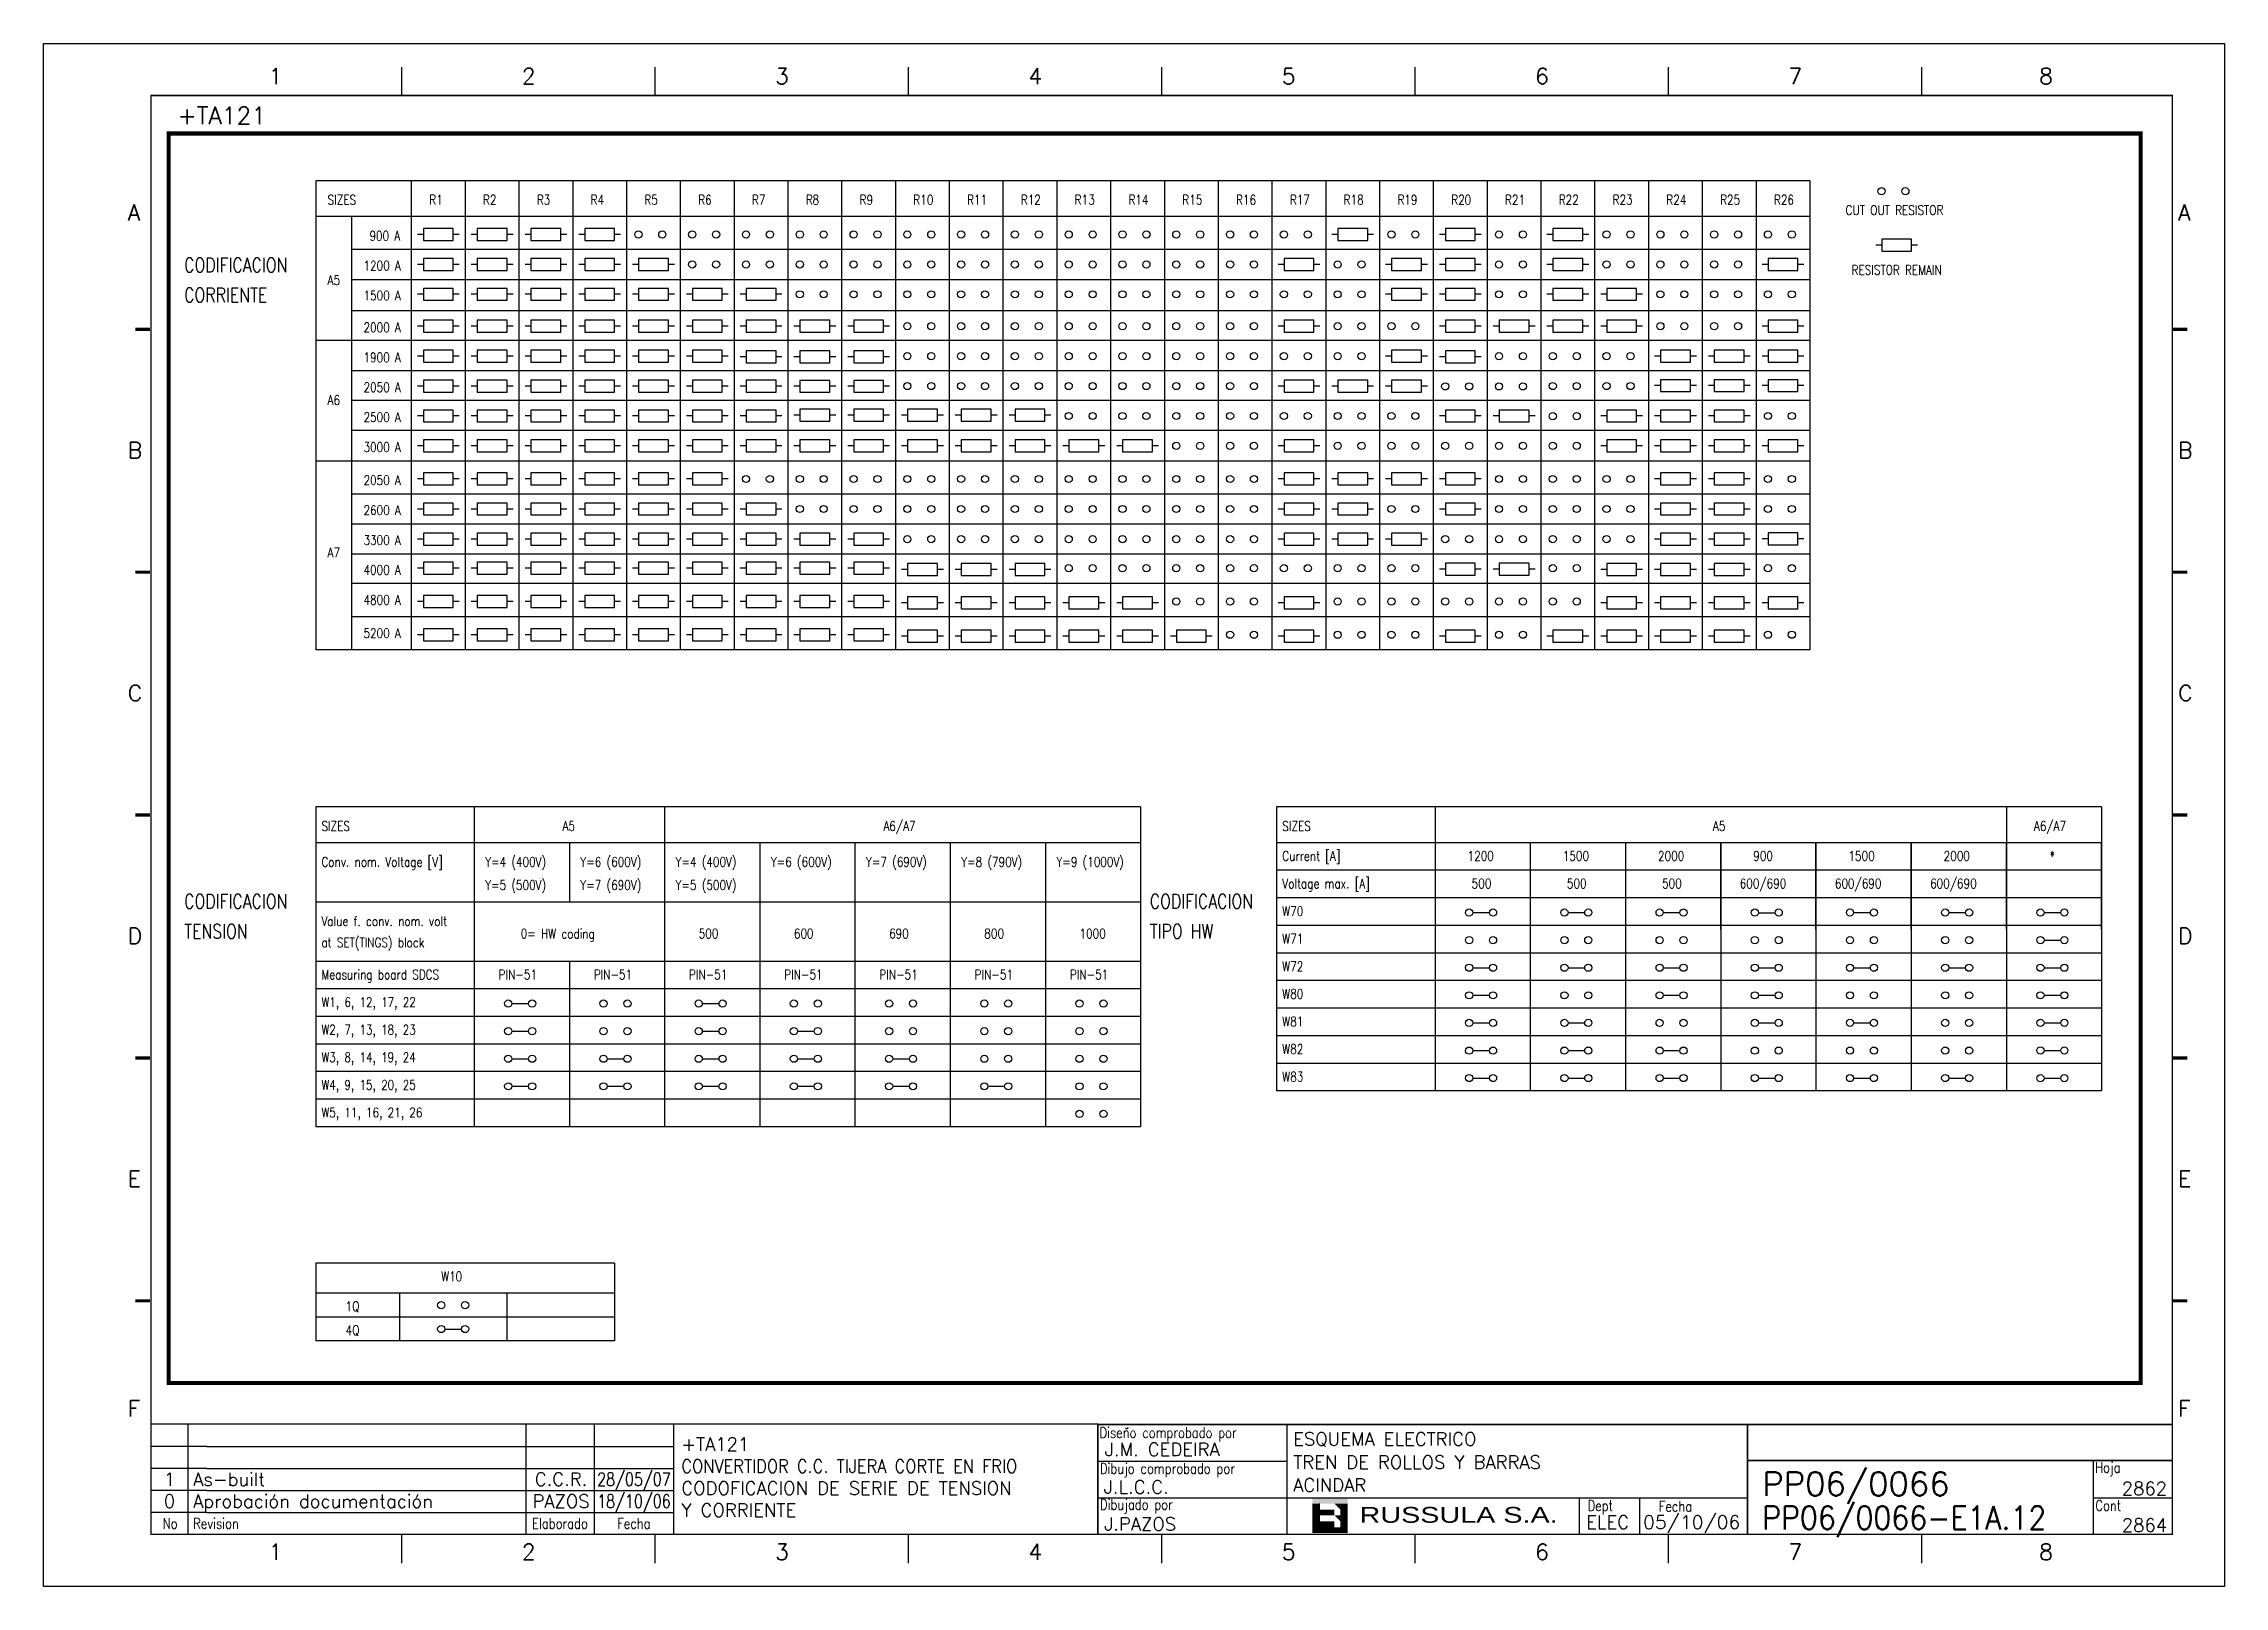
# Model space of a CAD drawing. Extents: x 3 to 423, y -4757 to 292.
# Drawn here: x 2.6 to 422.6, y -1787.2 to -1490.2 of the extents above; entities that cross this region are included whole.
import ezdxf
from ezdxf.enums import TextEntityAlignment as Align

# ---------------------------------------------------------------- set-up
doc = ezdxf.new("R2010")
doc.units = 0
doc.header["$LTSCALE"] = 10
doc.header["$MEASUREMENT"] = 0
doc.linetypes.add('DASHDOT', pattern=[1, 0.5, -0.25, 0, -0.25])
for name, color, linetype in [('1', 7, 'CONTINUOUS'), ('10', 5, 'CONTINUOUS'), ('2', 7, 'CONTINUOUS'), ('25', 3, 'CONTINUOUS'), ('35', 2, 'CONTINUOUS'), ('DIBUJO', 7, 'CONTINUOUS')]:
    doc.layers.add(name, color=color, linetype=linetype)
doc.styles.add('ABBSTYLE', font='ROMANS.SHX', dxfattribs={"width": 0.8})
doc.styles.add('HELVETICA', font='HELV.SHX')
doc.styles.add('LABEL', font='SIMPLEX', dxfattribs={"width": 0.8, "height": 4})
doc.styles.add('ROMANS', font='romans')
doc.styles.get("Standard").update_dxf_attribs({"font": 'simplex'})

msp = doc.modelspace()

# ---------------------------------------------------------------- texts
at = {"layer": '2', "color": 6}
msp.add_text('+TA121', height=3.315, dxfattribs=at).set_placement((28.42, -1505.75))
at = {"layer": '25', "style": 'ABBSTYLE', "width": 0.8}
for s, height, p in [('SIZES', 1.842, (57.34, -1521.23)), ('R1', 1.842, (76.9, -1521.23)), ('R2', 1.842, (87.26, -1521.23)), ('R3', 1.842, (97.62, -1521.23)), ('R4', 1.842, (107.98, -1521.23)), ('R5', 1.842, (118.34, -1521.23)), ('R6', 1.842, (128.7, -1521.23)), ('R7', 1.842, (139.06, -1521.23)), ('R8', 1.842, (149.42, -1521.23)), ('R9', 1.842, (159.78, -1521.23)), ('R10', 1.842, (170.14, -1521.23)), ('R11', 1.842, (180.49, -1521.23)), ('R12', 1.842, (190.85, -1521.23)), ('R13', 1.842, (201.21, -1521.23)), ('R14', 1.842, (211.57, -1521.23)), ('R15', 1.842, (221.93, -1521.23)), ('R16', 1.842, (232.29, -1521.23)), ('R17', 1.842, (242.65, -1521.23)), ('R18', 1.842, (253.01, -1521.23)), ('R19', 1.842, (263.37, -1521.23)), ('R20', 1.842, (273.73, -1521.23)), ('R21', 1.842, (284.09, -1521.23)), ('R22', 1.842, (294.44, -1521.23)), ('R23', 1.842, (304.8, -1521.23)), ('R24', 1.842, (315.16, -1521.23)), ('R25', 1.842, (325.52, -1521.23)), ('R26', 1.842, (335.88, -1521.23)), ('CUT OUT RESISTOR', 1.8416, (349.69, -1523.22)), ('900 A', 1.842, (65.39, -1528.15)), ('CODIFICACION', 2.7624, (29.71, -1534.25)), ('RESISTOR REMAIN', 1.8416, (350.84, -1534.73)), ('A5', 1.842, (57.34, -1536.7)), ('CORRIENTE', 2.762, (29.71, -1540)), ('1900 A', 1.842, (64.24, -1551.57)), ('A6', 1.842, (57.34, -1559.78)), ('2050 A', 1.842, (64.24, -1557.33)), ('3000 A', 1.842, (64.24, -1568.84)), ('2050 A', 1.842, (64.24, -1575.21)), ('2600 A', 1.842, (64.24, -1580.99)), ('A7', 1.842, (57.34, -1589.14)), ('3300 A', 1.842, (64.24, -1586.75)), ('4000 A', 1.842, (64.24, -1592.5)), ('4800 A', 1.842, (64.24, -1598.26)), ('5200 A', 1.842, (64.24, -1604.66)), ('SIZES', 1.842, (56.14, -1641.79)), ('A5', 1.842, (102.57, -1641.79)), ('A6/A7', 1.842, (164.38, -1641.79)), ('SIZES', 1.842, (241.2, -1641.79)), ('A5', 1.842, (324.14, -1641.79)), ('A6/A7', 1.842, (385.95, -1641.79)), ('Current [A]', 1.8416, (241.2, -1647.56)), ('1200', 1.842, (276.89, -1647.56)), ('1500', 1.842, (295.22, -1647.56)), ('900', 1.842, (331.9, -1647.56)), ('1500', 1.842, (350.23, -1647.56)), ('2000', 1.842, (368.57, -1647.56)), ('*', 1.84, (388.99, -1647.56)), ('Conv. nom. Voltage [V]', 1.8416, (56.14, -1648.7)), ('Y=4 (400V)', 1.842, (87.67, -1648.7)), ('Y=6 (600V)', 1.842, (106, -1648.7)), ('Y=6 (600V)', 1.842, (142.68, -1648.7)), ('Y=8 (790V)', 1.842, (179.35, -1648.7)), ('Y=9 (1000V)', 1.8416, (197.69, -1648.7)), ('CODIFICACION', 2.7624, (29.71, -1656.75)), ('Y=5 (500V)', 1.842, (87.67, -1653.15)), ('Y=7 (690V)', 1.842, (106, -1653.15)), ('CODIFICACION', 2.7624, (215.67, -1656.75)), ('Voltage max. [A]', 1.8416, (241.2, -1652.87)), ('500', 1.842, (277.67, -1652.87)), ('500', 1.842, (296.01, -1652.87)), ('600/690', 1.842, (329.29, -1652.87)), ('600/690', 1.842, (347.62, -1652.87)), ('600/690', 1.842, (365.96, -1652.87)), ('Value f. conv. nom. volt', 1.8416, (56.14, -1660.11)), ('W70', 1.842, (241.2, -1658.18)), ('TENSION', 2.762, (29.71, -1662.51)), ('at SET(TINGS) block', 1.8416, (56.14, -1664.22)), ('0= HW coding', 1.8416, (94.52, -1662.51)), ('600', 1.842, (147.13, -1662.51)), ('800', 1.842, (183.81, -1662.51)), ('1000', 1.842, (202.14, -1662.51)), ('TIPO HW', 2.762, (215.67, -1662.51)), ('W71', 1.842, (241.2, -1663.49)), ('W72', 1.842, (241.2, -1668.8)), ('Measuring board SDCS', 1.8416, (56.14, -1670.39)), ('PIN-51', 1.842, (90.26, -1670.39)), ('PIN-51', 1.842, (108.59, -1670.39)), ('PIN-51', 1.842, (145.27, -1670.39)), ('PIN-51', 1.842, (181.94, -1670.39)), ('PIN-51', 1.842, (200.28, -1670.39)), ('W1, 6, 12, 17, 22', 1.8416, (56.14, -1675.7)), ('W80', 1.842, (241.2, -1674.11)), ('W2, 7, 13, 18, 23', 1.8416, (56.14, -1681.01)), ('W81', 1.842, (241.2, -1679.42)), ('W82', 1.842, (241.2, -1684.73)), ('W3, 8, 14, 19, 24', 1.8416, (56.14, -1686.32)), ('W83', 1.842, (241.2, -1690.06)), ('W4, 9, 15, 20, 25', 1.8416, (56.14, -1691.63)), ('W5, 11, 16, 21, 26', 1.8416, (56.14, -1696.94)), ('W10', 1.842, (79.21, -1728.5)), ('4Q', 1.842, (60.79, -1738.86))]:
    msp.add_text(s, height=height, dxfattribs=at).set_placement(p)
at = {"layer": '25', "color": 3, "style": 'ABBSTYLE', "width": 0.8}
for s, p in [('1200 A', (64.24, -1533.91)), ('2000 A', (64.24, -1545.79)), ('2500 A', (64.24, -1563.08)), ('2000', (313.56, -1647.56)), ('Y=4 (400V)', (124.34, -1648.7)), ('Y=5 (500V)', (124.34, -1653.15)), ('500', (314.34, -1652.87)), ('500', (128.8, -1662.51)), ('PIN-51', (126.93, -1670.39))]:
    msp.add_text(s, height=1.842, dxfattribs=at).set_placement(p)
at = {"layer": '25', "color": 1, "style": 'ABBSTYLE', "width": 0.8}
for s, p in [('1500 A', (64.24, -1539.66)), ('Y=7 (690V)', (161.01, -1648.7)), ('690', (165.47, -1662.51)), ('PIN-51', (163.6, -1670.39)), ('1Q', (60.79, -1734.26))]:
    msp.add_text(s, height=1.842, dxfattribs=at).set_placement(p)

# ---------------------------------------------------------------- blocks, each defined once
blk = doc.blocks.new('newcajec')
at = {"layer": '1'}
for p, q in [((179.4, 20.85), (0.13, 20.85)), ((7, 20.85), (7, 0)), ((71, 20.85), (71, 0)), ((84, 20.85), (84, 0.09)), ((99, 20.85), (99, 0)), ((215.2, 20.8), (215.2, 0)), ((10.6, 16.64), (0, 16.64)), ((10.6, 16.64), (99, 16.64)), ((184.64, 20.18), (184.81, 20.01)), ((184.81, 20.01), (185.18, 20.25)), ((10.6, 12.48), (0, 12.48)), ((10.6, 12.48), (99, 12.48)), ((179.4, 13.87), (215.2, 13.87)), ((368, 14.06), (368, 0)), ((10.6, 8.32), (0, 8.32)), ((10.6, 8.32), (99, 8.32)), ((10.6, 4.16), (0, 4.16)), ((10.6, 4.16), (99, 4.16)), ((179.4, 6.93), (267.63, 6.93)), ((267.63, 6.93), (302.5, 6.93)), ((270.63, 6.91), (270.63, 0)), ((282.07, 6.93), (282.07, 0)), ((368, 6.93), (383, 6.93))]:
    blk.add_line(p, q, dxfattribs=at)
for points in [[(47.5, 272.5, 0.3, 0.3, 0), (47.5, 277.91, 0.3, 0.3, 0)], [(95.5, 272.5, 0.3, 0.3, 0), (95.5, 277.91, 0.3, 0.3, 0)], [(143.5, 272.5, 0.3, 0.3, 0), (143.5, 277.91, 0.3, 0.3, 0)], [(191.5, 272.5, 0.3, 0.3, 0), (191.5, 277.91, 0.3, 0.3, 0)], [(239.5, 272.5, 0.3, 0.3, 0), (239.5, 277.91, 0.3, 0.3, 0)], [(287.5, 272.5, 0.3, 0.3, 0), (287.5, 277.91, 0.3, 0.3, 0)], [(335.5, 272.5, 0.3, 0.3, 0), (335.5, 277.91, 0.3, 0.3, 0)], [(-2.99, 228.23, 0.6, 0.6, 0), (-0.18, 228.23, 0.6, 0.6, 0)], [(383.01, 228.23, 0.6, 0.6, 0), (385.82, 228.23, 0.6, 0.6, 0)], [(-2.99, 182.23, 0.6, 0.6, 0), (-0.18, 182.23, 0.6, 0.6, 0)], [(383.01, 182.23, 0.6, 0.6, 0), (385.82, 182.23, 0.6, 0.6, 0)], [(-2.99, 136.23, 0.6, 0.6, 0), (-0.18, 136.23, 0.6, 0.6, 0)], [(383.01, 136.23, 0.6, 0.6, 0), (385.82, 136.23, 0.6, 0.6, 0)], [(-2.99, 90.23, 0.6, 0.6, 0), (-0.18, 90.23, 0.6, 0.6, 0)], [(383.01, 90.23, 0.6, 0.6, 0), (385.82, 90.23, 0.6, 0.6, 0)], [(-2.99, 44.23, 0.6, 0.6, 0), (-0.18, 44.23, 0.6, 0.6, 0)], [(383.01, 44.23, 0.6, 0.6, 0), (385.82, 44.23, 0.6, 0.6, 0)], [(383, 20.8, 0.3, 0.3, 0), (179.4, 20.8, 0.3, 0.3, 0), (179.4, 0, 0.3, 0.3, 0)], [(302.5, 20.8, 0.3, 0.3, 0), (302.5, 0, 0.3, 0.3, 0)], [(302.5, 14, 0.3, 0.3, 0), (383, 14, 0.3, 0.3, 0)], [(47.5, -5.5, 0.3, 0.3, 0), (47.5, -0.09, 0.3, 0.3, 0)], [(95.5, -5.5, 0.3, 0.3, 0), (95.5, -0.09, 0.3, 0.3, 0)], [(143.5, -5.5, 0.3, 0.3, 0), (143.5, -0.09, 0.3, 0.3, 0)], [(191.5, -5.5, 0.3, 0.3, 0), (191.5, -0.09, 0.3, 0.3, 0)], [(239.5, -5.5, 0.3, 0.3, 0), (239.5, -0.09, 0.3, 0.3, 0)], [(287.5, -5.5, 0.3, 0.3, 0), (287.5, -0.09, 0.3, 0.3, 0)], [(335.5, -5.5, 0.3, 0.3, 0), (335.5, -0.09, 0.3, 0.3, 0)]]:
    blk.add_lwpolyline(points, format="xyseb", dxfattribs=at)
at = {"layer": '1', "const_width": 0.3}
blk.add_lwpolyline([(0, 0), (0, 272.5), (383, 272.5), (383, 0)], close=True, dxfattribs=at)
at = {"layer": '2', "color": 14}
for p, q in [((221.42, 4.69), (221.42, 5.81)), ((221.42, 2.47), (221.42, 3.58))]:
    blk.add_line(p, q, dxfattribs=at)
for points in [[(220.05, 5.81), (220.05, 6.92), (226.74, 5.81), (226.74, 6.92)], [(221.42, 2.47), (220.05, 2.47), (221.42, 5.81), (220.05, 5.81)], [(221.42, 4.69), (224.25, 4.69), (221.42, 3.58), (224.25, 3.58)], [(224.25, 5.81), (225.37, 5.81), (225.37, 4.69)], [(225.37, 5.81), (226.74, 5.81), (225.37, 1.35), (226.74, 1.35)], [(224.25, 0.24), (224.25, 2.47), (220.05, 0.24), (220.05, 2.47)], [(224.25, 3.58), (225.37, 3.58), (225.37, 2.47)], [(226.74, 1.35), (226.74, 0.24), (224.25, 1.35), (224.25, 0.24)]]:
    blk.add_solid(points, dxfattribs=at)
at = {"layer": '1', "style": 'ROMANS'}
for s, p in [('1', (22.29, 274.68)), ('2', (70.29, 274.68)), ('3', (118.29, 274.68)), ('4', (166.29, 274.68)), ('5', (214.29, 274.68)), ('6', (262.29, 274.68)), ('7', (310.29, 274.68)), ('8', (357.79, 274.68)), ('A', (-4.37, 248.84)), ('A', (384.13, 248.84)), ('B', (-4.37, 203.84)), ('B', (384.13, 203.84)), ('C', (-4.37, 157.84)), ('C', (384.13, 157.84)), ('D', (-4.37, 111.84)), ('D', (384.13, 111.84)), ('E', (-4.37, 65.84)), ('E', (384.13, 65.84)), ('F', (-4.37, 22.34)), ('F', (384.13, 22.34)), ('1', (22.29, -4.82)), ('2', (70.29, -4.82)), ('3', (118.29, -4.82)), ('4', (166.29, -4.82)), ('5', (214.29, -4.82)), ('6', (262.29, -4.82)), ('7', (310.29, -4.82)), ('8', (357.79, -4.82))]:
    blk.add_text(s, height=3, dxfattribs=at).set_placement(p)
at = {"layer": '1', "style": 'LABEL', "width": 0.8}
for s, p in [('Diseno comprobado por', (179.73, 18.27)), ('Dibujo comprobado por', (179.81, 11.47)), ('Hoja', (368.38, 11.66)), ('Dibujado por', (179.83, 4.64)), ('Fecha', (285.71, 4.3)), ('Cont', (368.43, 4.46)), ('No', (2.23, 1.05)), ('Revision', (8, 1.05))]:
    blk.add_text(s, height=2, dxfattribs=at).set_placement(p)
for s, p in [('Dept', (274.61, 4.44)), ('Elaborado', (77.5, 1.05)), ('Fecha', (91.5, 1.05))]:
    blk.add_text(s, height=2, dxfattribs=at).set_placement(p, align=Align.CENTER)
at = {"layer": '10', "style": 'ROMANS'}
for tag, p in [('REV41', (3.5, 18.74)), ('REV43', (77.7, 18.74)), ('REV31', (3.5, 14.58)), ('REV33', (77.7, 14.58)), ('REV21', (3.5, 10.42)), ('REV23', (77.7, 10.42)), ('REV11', (3.5, 6.27)), ('REV13', (77.7, 6.27))]:
    blk.add_attdef(tag, text='', height=2.5, dxfattribs=at).set_placement(p, align=Align.MIDDLE)
for tag, p, height in [('REV42', (8, 17.49), 2.5), ('SHEETNAME1', (100.5, 15.83), 2.5), ('DESIGNCHECK', (180.74, 14.83), 2.5), ('DOCUMENTTYPE', (216.43, 16.8), 2.5), ('NOTA', (305.32, 15.8), 3), ('REV32', (8, 13.33), 2.5), ('SHEETNAME2', (100.5, 11.67), 2.5), ('OBJECT', (216.43, 12.4), 2.5), ('REV22', (8, 9.17), 2.5), ('SHEETNAME3', (100.5, 7.51), 2.5), ('DRAWINGCHECK', (180.53, 7.71), 2.5), ('CUSTOMER', (216.43, 8.08), 2.5), ('ORDER', (305.32, 7.3), 4.5), ('REV12', (8, 5.01), 2.5), ('SHEETNAME4', (100.5, 3.35), 2.5), ('DOCUMENT_ID', (305.32, 0.93), 4.4), ('USER', (180.63, 0.71), 2.5), ('DEPARTMENT', (271.93, 1.05), 2.5)]:
    blk.add_attdef(tag, p, '', height=height, dxfattribs=at)
for tag, width, p, p2 in [('REV44', 1.221199, (84.53, 17.49), (98.48, 17.49)), ('REV34', 1.221199, (84.53, 13.33), (98.48, 13.33)), ('REV24', 1.221199, (84.53, 9.17), (98.48, 9.17)), ('REV14', 1.221199, (84.53, 5.01), (98.48, 5.01)), ('CREATED2', 7.039915, (282.71, 1.05), (301.14, 1.05))]:
    blk.add_attdef(tag, text='', height=2.5, dxfattribs=dict(at, width=width)).set_placement(p, p2, align=Align.FIT)
for tag, p in [('SHEET', (382, 7.43)), ('NEXTSHEET', (382, 0.5))]:
    blk.add_attdef(tag, text='', height=2.5, dxfattribs=at).set_placement(p, align=Align.RIGHT)
at = {"layer": 'DIBUJO', "color": 14, "style": 'HELVETICA', "width": 1.3}
blk.add_text('RUSSULA S.A.', height=3, dxfattribs=at).set_placement((229, 2.19))

# ---------------------------------------------------------------- linework, layer by layer
at = {"layer": '2', "color": 2}
for p, q in [((61.94, -1547.38), (55.03, -1547.38)), ((61.96, -1570.62), (55.03, -1570.62)), ((55.03, -1594.17), (55.03, -1606.97)), ((342.79, -1594.17), (342.79, -1606.97)), ((85.56, -1637.18), (85.56, -1698.78)), ((122.23, -1637.18), (122.23, -1698.78)), ((270.62, -1637.18), (270.62, -1691.88)), ((380.64, -1637.18), (380.64, -1691.88)), ((103.89, -1644.09), (103.89, -1655.51)), ((122.23, -1644.09), (122.23, -1655.51)), ((140.57, -1644.09), (140.57, -1655.51)), ((158.9, -1644.09), (158.9, -1655.51)), ((177.24, -1644.09), (177.24, -1655.51)), ((195.57, -1644.09), (195.57, -1655.51)), ((213.91, -1644.09), (213.91, -1655.51)), ((288.96, -1644.09), (288.96, -1691.88)), ((307.29, -1644.09), (307.29, -1691.88)), ((325.63, -1644.09), (325.63, -1691.88)), ((325.63, -1644.09), (325.63, -1660.82)), ((325.63, -1660.82), (325.63, -1644.09)), ((343.97, -1644.09), (343.97, -1691.88)), ((343.97, -1644.09), (343.97, -1660.82)), ((343.97, -1660.82), (343.97, -1644.09)), ((362.3, -1644.09), (362.3, -1691.88)), ((362.3, -1644.09), (362.3, -1660.82)), ((362.3, -1660.82), (362.3, -1644.09)), ((380.64, -1644.09), (380.64, -1691.88)), ((380.64, -1644.09), (380.64, -1660.82)), ((380.64, -1660.82), (380.64, -1644.09)), ((398.98, -1644.09), (398.98, -1660.82)), ((398.98, -1660.82), (398.98, -1644.09)), ((140.57, -1655.51), (140.57, -1666.92)), ((158.9, -1655.51), (158.9, -1666.92)), ((177.24, -1655.51), (177.24, -1666.92)), ((195.57, -1655.51), (195.57, -1666.92)), ((213.91, -1655.51), (213.91, -1666.92)), ((103.89, -1666.92), (103.89, -1698.78)), ((140.57, -1666.92), (140.57, -1698.78)), ((158.9, -1666.92), (158.9, -1698.78)), ((177.24, -1666.92), (177.24, -1698.78)), ((195.57, -1666.92), (195.57, -1698.78))]:
    msp.add_line(p, q, dxfattribs=at)
at = {"layer": '2', "color": 3, "linetype": 'DASHDOT'}
msp.add_lwpolyline([(26.71, -1507.54, 0.81, 0.81, 0), (406.52, -1507.54, 0.81, 0.81, 0), (406.52, -1748.1, 0.81, 0.81, 0), (26.71, -1748.1, 0.81, 0.81, 0), (26.71, -1507.54, 0.81, 0.81, 0)], format="xyseb", dxfattribs=at)
at = {"layer": '25', "color": 1}
for p, q in [((75.78, -1538.51), (74.63, -1538.51)), ((81.54, -1537.36), (75.78, -1537.36)), ((75.78, -1537.36), (75.78, -1539.66)), ((75.78, -1539.66), (81.54, -1539.66)), ((81.54, -1539.66), (81.54, -1537.36)), ((82.69, -1538.51), (81.54, -1538.51)), ((86.14, -1538.51), (84.99, -1538.51)), ((91.89, -1537.36), (86.14, -1537.36)), ((86.14, -1537.36), (86.14, -1539.66)), ((86.14, -1539.66), (91.89, -1539.66)), ((91.89, -1539.66), (91.89, -1537.36)), ((93.05, -1538.51), (91.89, -1538.51)), ((96.5, -1538.51), (95.35, -1538.51)), ((102.25, -1537.36), (96.5, -1537.36)), ((96.5, -1537.36), (96.5, -1539.66)), ((96.5, -1539.66), (102.25, -1539.66)), ((102.25, -1539.66), (102.25, -1537.36)), ((103.4, -1538.51), (102.25, -1538.51)), ((106.86, -1538.51), (105.71, -1538.51)), ((112.61, -1537.36), (106.86, -1537.36)), ((106.86, -1537.36), (106.86, -1539.66)), ((106.86, -1539.66), (112.61, -1539.66)), ((112.61, -1539.66), (112.61, -1537.36)), ((113.76, -1538.51), (112.61, -1538.51)), ((117.22, -1538.51), (116.07, -1538.51)), ((122.97, -1537.36), (117.22, -1537.36)), ((117.22, -1537.36), (117.22, -1539.66)), ((117.22, -1539.66), (122.97, -1539.66)), ((122.97, -1539.66), (122.97, -1537.36)), ((124.12, -1538.51), (122.97, -1538.51)), ((127.58, -1538.51), (126.43, -1538.51)), ((133.33, -1537.36), (127.58, -1537.36)), ((127.58, -1537.36), (127.58, -1539.66)), ((127.58, -1539.66), (133.33, -1539.66)), ((133.33, -1539.66), (133.33, -1537.36)), ((134.48, -1538.51), (133.33, -1538.51)), ((137.94, -1538.51), (136.78, -1538.51)), ((143.69, -1537.36), (137.94, -1537.36)), ((137.94, -1537.36), (137.94, -1539.66)), ((137.94, -1539.66), (143.69, -1539.66)), ((143.69, -1539.66), (143.69, -1537.36)), ((144.84, -1538.51), (143.69, -1538.51)), ((262.24, -1538.51), (261.09, -1538.51)), ((268, -1537.36), (262.24, -1537.36)), ((262.24, -1537.36), (262.24, -1539.66)), ((262.24, -1539.66), (268, -1539.66)), ((268, -1539.66), (268, -1537.36)), ((269.15, -1538.51), (268, -1538.51)), ((272.6, -1538.51), (271.45, -1538.51)), ((278.36, -1537.36), (272.6, -1537.36)), ((272.6, -1537.36), (272.6, -1539.66)), ((272.6, -1539.66), (278.36, -1539.66)), ((278.36, -1539.66), (278.36, -1537.36)), ((279.51, -1538.51), (278.36, -1538.51)), ((293.32, -1538.51), (292.17, -1538.51)), ((299.08, -1537.36), (293.32, -1537.36)), ((293.32, -1537.36), (293.32, -1539.66)), ((293.32, -1539.66), (299.08, -1539.66)), ((299.08, -1539.66), (299.08, -1537.36)), ((300.23, -1538.51), (299.08, -1538.51)), ((303.68, -1538.51), (302.53, -1538.51)), ((309.44, -1537.36), (303.68, -1537.36)), ((303.68, -1537.36), (303.68, -1539.66)), ((303.68, -1539.66), (309.44, -1539.66)), ((309.44, -1539.66), (309.44, -1537.36)), ((310.59, -1538.51), (309.44, -1538.51))]:
    msp.add_line(p, q, dxfattribs=at)
for centre in [(148.27, -1538.51), (152.87, -1538.51), (158.63, -1538.51), (163.23, -1538.51), (168.98, -1538.51), (173.59, -1538.51), (179.34, -1538.51), (183.95, -1538.51), (189.7, -1538.51), (194.31, -1538.51), (200.06, -1538.51), (204.67, -1538.51), (210.42, -1538.51), (215.02, -1538.51), (220.78, -1538.51), (225.38, -1538.51), (231.14, -1538.51), (235.74, -1538.51), (241.5, -1538.51), (246.1, -1538.51), (251.86, -1538.51), (256.46, -1538.51), (282.93, -1538.51), (287.54, -1538.51), (314.01, -1538.51), (318.62, -1538.51), (324.37, -1538.51), (328.97, -1538.51), (334.73, -1538.51), (339.33, -1538.51)]:
    msp.add_circle(centre, 0.691, dxfattribs=at)
at = {"layer": '35'}
for p, q in [((342.79, -1516.63), (55.03, -1516.63)), ((55.03, -1516.63), (55.03, -1594.17)), ((342.8, -1516.63), (55.04, -1516.63)), ((73.45, -1516.63), (73.45, -1606.97)), ((83.81, -1516.63), (83.81, -1606.97)), ((94.17, -1516.63), (94.17, -1606.97)), ((104.53, -1516.63), (104.53, -1606.97)), ((114.89, -1516.63), (114.89, -1606.97)), ((125.25, -1516.63), (125.25, -1606.97)), ((135.6, -1516.63), (135.6, -1606.97)), ((145.96, -1516.63), (145.96, -1606.97)), ((156.32, -1516.63), (156.32, -1606.97)), ((166.68, -1516.63), (166.68, -1606.97)), ((177.04, -1516.63), (177.04, -1606.97)), ((187.4, -1516.63), (187.4, -1606.97)), ((197.76, -1516.63), (197.76, -1606.97)), ((208.12, -1516.63), (208.12, -1606.97)), ((218.48, -1516.63), (218.48, -1606.97)), ((228.84, -1516.63), (228.84, -1606.97)), ((239.2, -1516.63), (239.2, -1606.97)), ((249.55, -1516.63), (249.55, -1606.97)), ((259.91, -1516.63), (259.91, -1606.97)), ((270.27, -1516.63), (270.27, -1606.97)), ((280.63, -1516.63), (280.63, -1606.97)), ((290.99, -1516.63), (290.99, -1606.97)), ((301.35, -1516.63), (301.35, -1606.97)), ((311.71, -1516.63), (311.71, -1606.97)), ((322.07, -1516.63), (322.07, -1606.97)), ((332.43, -1516.63), (332.43, -1606.97)), ((342.79, -1516.63), (342.79, -1594.17)), ((342.79, -1523.54), (55.03, -1523.54)), ((61.94, -1523.54), (61.94, -1606.97)), ((75.78, -1527), (74.63, -1527)), ((81.54, -1525.85), (75.78, -1525.85)), ((75.78, -1525.85), (75.78, -1528.15)), ((75.78, -1528.15), (81.54, -1528.15)), ((81.54, -1528.15), (81.54, -1525.85)), ((82.69, -1527), (81.54, -1527)), ((86.14, -1527), (84.99, -1527)), ((91.89, -1525.85), (86.14, -1525.85)), ((86.14, -1525.85), (86.14, -1528.15)), ((86.14, -1528.15), (91.89, -1528.15)), ((91.89, -1528.15), (91.89, -1525.85)), ((93.05, -1527), (91.89, -1527)), ((96.5, -1527), (95.35, -1527)), ((102.25, -1525.85), (96.5, -1525.85)), ((96.5, -1525.85), (96.5, -1528.15)), ((96.5, -1528.15), (102.25, -1528.15)), ((102.25, -1528.15), (102.25, -1525.85)), ((103.4, -1527), (102.25, -1527)), ((106.86, -1527), (105.71, -1527)), ((112.61, -1525.85), (106.86, -1525.85)), ((106.86, -1525.85), (106.86, -1528.15)), ((106.86, -1528.15), (112.61, -1528.15)), ((112.61, -1528.15), (112.61, -1525.85)), ((113.76, -1527), (112.61, -1527)), ((251.89, -1527), (250.73, -1527)), ((257.64, -1525.85), (251.89, -1525.85)), ((251.89, -1525.85), (251.89, -1528.15)), ((251.89, -1528.15), (257.64, -1528.15)), ((257.64, -1528.15), (257.64, -1525.85)), ((258.79, -1527), (257.64, -1527)), ((272.6, -1527), (271.45, -1527)), ((278.36, -1525.85), (272.6, -1525.85)), ((272.6, -1525.85), (272.6, -1528.15)), ((272.6, -1528.15), (278.36, -1528.15)), ((278.36, -1528.15), (278.36, -1525.85)), ((279.51, -1527), (278.36, -1527)), ((293.32, -1527), (292.17, -1527)), ((299.08, -1525.85), (293.32, -1525.85)), ((293.32, -1525.85), (293.32, -1528.15)), ((293.32, -1528.15), (299.08, -1528.15)), ((299.08, -1528.15), (299.08, -1525.85)), ((300.23, -1527), (299.08, -1527)), ((362.38, -1527.87), (356.63, -1527.87)), ((356.63, -1527.87), (356.63, -1530.17)), ((362.38, -1530.17), (362.38, -1527.87)), ((342.79, -1529.85), (61.96, -1529.85)), ((356.63, -1529.02), (355.48, -1529.02)), ((356.63, -1530.17), (362.38, -1530.17)), ((363.53, -1529.02), (362.38, -1529.02)), ((342.79, -1535.72), (61.96, -1535.72)), ((342.79, -1541.7), (61.96, -1541.7)), ((342.81, -1547.38), (61.94, -1547.38)), ((75.78, -1549.27), (75.78, -1551.57)), ((81.54, -1549.27), (75.78, -1549.27)), ((81.54, -1551.57), (81.54, -1549.27)), ((91.89, -1549.27), (86.14, -1549.27)), ((86.14, -1549.27), (86.14, -1551.57)), ((91.89, -1551.57), (91.89, -1549.27)), ((102.25, -1549.27), (96.5, -1549.27)), ((96.5, -1549.27), (96.5, -1551.57)), ((102.25, -1551.57), (102.25, -1549.27)), ((112.61, -1549.27), (106.86, -1549.27)), ((106.86, -1549.27), (106.86, -1551.57)), ((112.61, -1551.57), (112.61, -1549.27)), ((117.22, -1549.27), (117.22, -1551.57)), ((122.97, -1549.27), (117.22, -1549.27)), ((122.97, -1551.57), (122.97, -1549.27)), ((133.33, -1549.27), (127.58, -1549.27)), ((127.58, -1549.27), (127.58, -1551.57)), ((133.33, -1551.57), (133.33, -1549.27)), ((262.24, -1549.27), (262.24, -1551.57)), ((268, -1549.27), (262.24, -1549.27)), ((268, -1551.57), (268, -1549.27)), ((319.79, -1549.24), (314.04, -1549.24)), ((314.04, -1549.24), (314.04, -1551.54)), ((319.79, -1551.54), (319.79, -1549.24)), ((330.15, -1549.24), (324.4, -1549.24)), ((324.4, -1549.24), (324.4, -1551.54)), ((330.15, -1551.54), (330.15, -1549.24)), ((334.76, -1549.24), (334.76, -1551.54)), ((340.51, -1549.24), (334.76, -1549.24)), ((340.51, -1551.54), (340.51, -1549.24)), ((342.79, -1553.27), (61.96, -1553.27)), ((75.78, -1550.42), (74.63, -1550.42)), ((75.78, -1551.57), (81.54, -1551.57)), ((82.69, -1550.42), (81.54, -1550.42)), ((86.14, -1550.42), (84.99, -1550.42)), ((86.14, -1551.57), (91.89, -1551.57)), ((93.05, -1550.42), (91.89, -1550.42)), ((96.5, -1550.42), (95.35, -1550.42)), ((96.5, -1551.57), (102.25, -1551.57)), ((103.4, -1550.42), (102.25, -1550.42)), ((106.86, -1550.42), (105.71, -1550.42)), ((106.86, -1551.57), (112.61, -1551.57)), ((113.76, -1550.42), (112.61, -1550.42)), ((117.22, -1550.42), (116.07, -1550.42)), ((117.22, -1551.57), (122.97, -1551.57)), ((124.12, -1550.42), (122.97, -1550.42)), ((127.58, -1550.42), (126.43, -1550.42)), ((127.58, -1551.57), (133.33, -1551.57)), ((134.48, -1550.42), (133.33, -1550.42)), ((262.24, -1550.42), (261.09, -1550.42)), ((262.24, -1551.57), (268, -1551.57)), ((269.15, -1550.42), (268, -1550.42)), ((314.04, -1550.39), (312.89, -1550.39)), ((314.04, -1551.54), (319.79, -1551.54)), ((320.95, -1550.39), (319.79, -1550.39)), ((324.4, -1550.39), (323.25, -1550.39)), ((324.4, -1551.54), (330.15, -1551.54)), ((331.3, -1550.39), (330.15, -1550.39)), ((334.76, -1550.39), (333.61, -1550.39)), ((334.76, -1551.54), (340.51, -1551.54)), ((341.66, -1550.39), (340.51, -1550.39)), ((75.78, -1556.17), (74.63, -1556.17)), ((75.78, -1555.02), (75.78, -1557.33)), ((81.54, -1555.02), (75.78, -1555.02)), ((75.78, -1557.33), (81.54, -1557.33)), ((81.54, -1557.33), (81.54, -1555.02)), ((82.69, -1556.17), (81.54, -1556.17)), ((86.14, -1556.17), (84.99, -1556.17)), ((86.14, -1555.02), (86.14, -1557.33)), ((91.89, -1555.02), (86.14, -1555.02)), ((86.14, -1557.33), (91.89, -1557.33)), ((91.89, -1557.33), (91.89, -1555.02)), ((93.05, -1556.17), (91.89, -1556.17)), ((96.5, -1556.17), (95.35, -1556.17)), ((102.25, -1555.02), (96.5, -1555.02)), ((96.5, -1555.02), (96.5, -1557.33)), ((96.5, -1557.33), (102.25, -1557.33)), ((102.25, -1557.33), (102.25, -1555.02)), ((103.4, -1556.17), (102.25, -1556.17)), ((106.86, -1556.17), (105.71, -1556.17)), ((106.86, -1555.02), (106.86, -1557.33)), ((112.61, -1555.02), (106.86, -1555.02)), ((106.86, -1557.33), (112.61, -1557.33)), ((112.61, -1557.33), (112.61, -1555.02)), ((113.76, -1556.17), (112.61, -1556.17)), ((117.22, -1556.17), (116.07, -1556.17)), ((117.22, -1555.02), (117.22, -1557.33)), ((122.97, -1555.02), (117.22, -1555.02)), ((117.22, -1557.33), (122.97, -1557.33)), ((122.97, -1557.33), (122.97, -1555.02)), ((124.12, -1556.17), (122.97, -1556.17)), ((127.58, -1556.17), (126.43, -1556.17)), ((133.33, -1555.02), (127.58, -1555.02)), ((127.58, -1555.02), (127.58, -1557.33)), ((127.58, -1557.33), (133.33, -1557.33)), ((133.33, -1557.33), (133.33, -1555.02)), ((134.48, -1556.17), (133.33, -1556.17)), ((137.94, -1556.17), (136.78, -1556.17)), ((137.94, -1555.02), (137.94, -1557.33)), ((143.69, -1555.02), (137.94, -1555.02)), ((137.94, -1557.33), (143.69, -1557.33)), ((143.69, -1557.33), (143.69, -1555.02)), ((144.84, -1556.17), (143.69, -1556.17)), ((241.53, -1556.17), (240.38, -1556.17)), ((247.28, -1555.02), (241.53, -1555.02)), ((241.53, -1555.02), (241.53, -1557.33)), ((241.53, -1557.33), (247.28, -1557.33)), ((247.28, -1557.33), (247.28, -1555.02)), ((248.43, -1556.17), (247.28, -1556.17)), ((251.89, -1556.17), (250.73, -1556.17)), ((251.89, -1555.02), (251.89, -1557.33)), ((257.64, -1555.02), (251.89, -1555.02)), ((251.89, -1557.33), (257.64, -1557.33)), ((257.64, -1557.33), (257.64, -1555.02)), ((258.79, -1556.17), (257.64, -1556.17)), ((262.24, -1556.17), (261.09, -1556.17)), ((262.24, -1555.02), (262.24, -1557.33)), ((268, -1555.02), (262.24, -1555.02)), ((262.24, -1557.33), (268, -1557.33)), ((268, -1557.33), (268, -1555.02)), ((269.15, -1556.17), (268, -1556.17)), ((314.04, -1556.09), (312.89, -1556.09)), ((314.04, -1554.94), (314.04, -1557.24)), ((319.79, -1554.94), (314.04, -1554.94)), ((314.04, -1557.24), (319.79, -1557.24)), ((319.79, -1557.24), (319.79, -1554.94)), ((320.95, -1556.09), (319.79, -1556.09)), ((324.4, -1556.09), (323.25, -1556.09)), ((330.15, -1554.94), (324.4, -1554.94)), ((324.4, -1554.94), (324.4, -1557.24)), ((324.4, -1557.24), (330.15, -1557.24)), ((330.15, -1557.24), (330.15, -1554.94)), ((331.3, -1556.09), (330.15, -1556.09)), ((334.76, -1556.09), (333.61, -1556.09)), ((334.76, -1554.94), (334.76, -1557.24)), ((340.51, -1554.94), (334.76, -1554.94)), ((334.76, -1557.24), (340.51, -1557.24)), ((340.51, -1557.24), (340.51, -1554.94)), ((341.66, -1556.09), (340.51, -1556.09)), ((342.79, -1558.96), (61.96, -1558.96)), ((342.79, -1564.75), (61.96, -1564.75)), ((75.78, -1566.53), (75.78, -1568.84)), ((81.54, -1566.53), (75.78, -1566.53)), ((81.54, -1568.84), (81.54, -1566.53)), ((86.14, -1566.53), (86.14, -1568.84)), ((91.89, -1566.53), (86.14, -1566.53)), ((91.89, -1568.84), (91.89, -1566.53)), ((96.5, -1566.53), (96.5, -1568.84)), ((102.25, -1566.53), (96.5, -1566.53)), ((102.25, -1568.84), (102.25, -1566.53)), ((106.86, -1566.53), (106.86, -1568.84)), ((112.61, -1566.53), (106.86, -1566.53)), ((112.61, -1568.84), (112.61, -1566.53)), ((117.22, -1566.53), (117.22, -1568.84)), ((122.97, -1566.53), (117.22, -1566.53)), ((122.97, -1568.84), (122.97, -1566.53)), ((127.58, -1566.53), (127.58, -1568.84)), ((133.33, -1566.53), (127.58, -1566.53)), ((133.33, -1568.84), (133.33, -1566.53)), ((137.94, -1566.53), (137.94, -1568.84)), ((143.69, -1566.53), (137.94, -1566.53)), ((143.69, -1568.84), (143.69, -1566.53)), ((148.29, -1566.53), (148.29, -1568.84)), ((154.05, -1566.53), (148.29, -1566.53)), ((154.05, -1568.84), (154.05, -1566.53)), ((158.65, -1566.53), (158.65, -1568.84)), ((164.41, -1566.53), (158.65, -1566.53)), ((164.41, -1568.84), (164.41, -1566.53)), ((169.01, -1566.53), (169.01, -1568.83)), ((174.77, -1566.53), (169.01, -1566.53)), ((174.77, -1568.83), (174.77, -1566.53)), ((185.13, -1566.53), (179.37, -1566.53)), ((179.37, -1566.53), (179.37, -1568.83)), ((185.13, -1568.83), (185.13, -1566.53)), ((189.73, -1566.53), (189.73, -1568.83)), ((195.49, -1566.53), (189.73, -1566.53)), ((195.49, -1568.83), (195.49, -1566.53)), ((200.09, -1566.53), (200.09, -1568.83)), ((205.84, -1566.53), (200.09, -1566.53)), ((205.84, -1568.83), (205.84, -1566.53)), ((216.2, -1566.53), (210.45, -1566.53)), ((210.45, -1566.53), (210.45, -1568.83)), ((216.2, -1568.83), (216.2, -1566.53)), ((247.28, -1566.53), (241.53, -1566.53)), ((241.53, -1566.53), (241.53, -1568.84)), ((247.28, -1568.84), (247.28, -1566.53)), ((309.44, -1566.53), (303.68, -1566.53)), ((303.68, -1566.53), (303.68, -1568.84)), ((309.44, -1568.84), (309.44, -1566.53)), ((314.04, -1566.53), (314.04, -1568.83)), ((319.79, -1566.53), (314.04, -1566.53)), ((319.79, -1568.83), (319.79, -1566.53)), ((324.4, -1566.53), (324.4, -1568.83)), ((330.15, -1566.53), (324.4, -1566.53)), ((330.15, -1568.83), (330.15, -1566.53)), ((334.76, -1566.53), (334.76, -1568.84)), ((340.51, -1566.53), (334.76, -1566.53)), ((340.51, -1568.84), (340.51, -1566.53)), ((342.79, -1570.62), (61.96, -1570.62)), ((75.78, -1567.68), (74.63, -1567.68)), ((75.78, -1568.84), (81.54, -1568.84)), ((82.69, -1567.68), (81.54, -1567.68)), ((86.14, -1567.68), (84.99, -1567.68)), ((86.14, -1568.84), (91.89, -1568.84)), ((93.05, -1567.68), (91.89, -1567.68)), ((96.5, -1567.68), (95.35, -1567.68)), ((96.5, -1568.84), (102.25, -1568.84)), ((103.4, -1567.68), (102.25, -1567.68)), ((106.86, -1567.68), (105.71, -1567.68)), ((106.86, -1568.84), (112.61, -1568.84)), ((113.76, -1567.68), (112.61, -1567.68)), ((117.22, -1567.68), (116.07, -1567.68)), ((117.22, -1568.84), (122.97, -1568.84)), ((124.12, -1567.68), (122.97, -1567.68)), ((127.58, -1567.68), (126.43, -1567.68)), ((127.58, -1568.84), (133.33, -1568.84)), ((134.48, -1567.68), (133.33, -1567.68)), ((137.94, -1567.68), (136.78, -1567.68)), ((137.94, -1568.84), (143.69, -1568.84)), ((144.84, -1567.68), (143.69, -1567.68)), ((148.29, -1567.68), (147.14, -1567.68)), ((148.29, -1568.84), (154.05, -1568.84)), ((155.2, -1567.68), (154.05, -1567.68)), ((158.65, -1567.68), (157.5, -1567.68)), ((158.65, -1568.84), (164.41, -1568.84)), ((165.56, -1567.68), (164.41, -1567.68)), ((169.01, -1567.68), (167.86, -1567.68)), ((169.01, -1568.83), (174.77, -1568.83)), ((175.92, -1567.68), (174.77, -1567.68)), ((179.37, -1567.68), (178.22, -1567.68)), ((179.37, -1568.83), (185.13, -1568.83)), ((186.28, -1567.68), (185.13, -1567.68)), ((189.73, -1567.68), (188.58, -1567.68)), ((189.73, -1568.83), (195.49, -1568.83)), ((196.64, -1567.68), (195.49, -1567.68)), ((200.09, -1567.68), (198.94, -1567.68)), ((200.09, -1568.83), (205.84, -1568.83)), ((207, -1567.68), (205.84, -1567.68)), ((210.45, -1567.68), (209.3, -1567.68)), ((210.45, -1568.83), (216.2, -1568.83)), ((217.35, -1567.68), (216.2, -1567.68)), ((241.53, -1567.68), (240.38, -1567.68)), ((241.53, -1568.84), (247.28, -1568.84)), ((248.43, -1567.68), (247.28, -1567.68)), ((303.68, -1567.68), (302.53, -1567.68)), ((303.68, -1568.84), (309.44, -1568.84)), ((310.59, -1567.68), (309.44, -1567.68)), ((314.04, -1567.68), (312.89, -1567.68)), ((314.04, -1568.83), (319.79, -1568.83)), ((320.95, -1567.68), (319.79, -1567.68)), ((324.4, -1567.68), (323.25, -1567.68)), ((324.4, -1568.83), (330.15, -1568.83)), ((331.3, -1567.68), (330.15, -1567.68)), ((334.76, -1567.68), (333.61, -1567.68)), ((334.76, -1568.84), (340.51, -1568.84)), ((341.66, -1567.68), (340.51, -1567.68)), ((75.78, -1574.06), (74.63, -1574.06)), ((75.78, -1572.9), (75.78, -1575.21)), ((81.54, -1572.9), (75.78, -1572.9)), ((81.54, -1575.21), (81.54, -1572.9)), ((82.69, -1574.06), (81.54, -1574.06)), ((86.14, -1574.06), (84.99, -1574.06)), ((91.89, -1572.9), (86.14, -1572.9)), ((86.14, -1572.9), (86.14, -1575.21)), ((91.89, -1575.21), (91.89, -1572.9)), ((93.05, -1574.06), (91.89, -1574.06)), ((96.5, -1574.06), (95.35, -1574.06)), ((102.25, -1572.9), (96.5, -1572.9)), ((96.5, -1572.9), (96.5, -1575.21)), ((102.25, -1575.21), (102.25, -1572.9)), ((103.4, -1574.06), (102.25, -1574.06)), ((106.86, -1574.06), (105.71, -1574.06)), ((112.61, -1572.9), (106.86, -1572.9)), ((106.86, -1572.9), (106.86, -1575.21)), ((112.61, -1575.21), (112.61, -1572.9)), ((113.76, -1574.06), (112.61, -1574.06)), ((117.22, -1574.06), (116.07, -1574.06)), ((117.22, -1572.9), (117.22, -1575.21)), ((122.97, -1572.9), (117.22, -1572.9)), ((122.97, -1575.21), (122.97, -1572.9)), ((124.12, -1574.06), (122.97, -1574.06)), ((127.58, -1574.06), (126.43, -1574.06)), ((133.33, -1572.9), (127.58, -1572.9)), ((127.58, -1572.9), (127.58, -1575.21)), ((133.33, -1575.21), (133.33, -1572.9)), ((134.48, -1574.06), (133.33, -1574.06)), ((241.53, -1574.06), (240.38, -1574.06)), ((247.28, -1572.9), (241.53, -1572.9)), ((241.53, -1572.9), (241.53, -1575.21)), ((247.28, -1575.21), (247.28, -1572.9)), ((248.43, -1574.06), (247.28, -1574.06)), ((251.89, -1574.06), (250.73, -1574.06)), ((257.64, -1572.9), (251.89, -1572.9)), ((251.89, -1572.9), (251.89, -1575.21)), ((257.64, -1575.21), (257.64, -1572.9)), ((258.79, -1574.06), (257.64, -1574.06)), ((262.24, -1574.06), (261.09, -1574.06)), ((262.24, -1572.9), (262.24, -1575.21)), ((268, -1572.9), (262.24, -1572.9)), ((268, -1575.21), (268, -1572.9)), ((269.15, -1574.06), (268, -1574.06)), ((272.6, -1574.06), (271.45, -1574.06)), ((278.36, -1572.9), (272.6, -1572.9)), ((272.6, -1572.9), (272.6, -1575.21)), ((278.36, -1575.21), (278.36, -1572.9)), ((279.51, -1574.06), (278.36, -1574.06)), ((314.04, -1574.05), (312.89, -1574.05)), ((319.79, -1572.9), (314.04, -1572.9)), ((314.04, -1572.9), (314.04, -1575.2)), ((319.79, -1575.2), (319.79, -1572.9)), ((320.95, -1574.05), (319.79, -1574.05)), ((324.4, -1574.05), (323.25, -1574.05)), ((330.15, -1572.9), (324.4, -1572.9)), ((324.4, -1572.9), (324.4, -1575.2)), ((330.15, -1575.2), (330.15, -1572.9)), ((331.3, -1574.05), (330.15, -1574.05)), ((342.79, -1576.99), (61.96, -1576.99)), ((75.78, -1575.21), (81.54, -1575.21)), ((75.78, -1578.69), (75.78, -1580.99)), ((81.54, -1578.69), (75.78, -1578.69)), ((81.54, -1580.99), (81.54, -1578.69)), ((86.14, -1575.21), (91.89, -1575.21)), ((86.14, -1578.69), (86.14, -1580.99)), ((91.89, -1578.69), (86.14, -1578.69)), ((91.89, -1580.99), (91.89, -1578.69)), ((96.5, -1575.21), (102.25, -1575.21)), ((102.25, -1578.69), (96.5, -1578.69)), ((96.5, -1578.69), (96.5, -1580.99)), ((102.25, -1580.99), (102.25, -1578.69)), ((106.86, -1575.21), (112.61, -1575.21)), ((106.86, -1578.69), (106.86, -1580.99)), ((112.61, -1578.69), (106.86, -1578.69)), ((112.61, -1580.99), (112.61, -1578.69)), ((117.22, -1575.21), (122.97, -1575.21)), ((117.22, -1578.69), (117.22, -1580.99)), ((122.97, -1578.69), (117.22, -1578.69)), ((122.97, -1580.99), (122.97, -1578.69)), ((127.58, -1575.21), (133.33, -1575.21)), ((133.33, -1578.69), (127.58, -1578.69)), ((127.58, -1578.69), (127.58, -1580.99)), ((133.33, -1580.99), (133.33, -1578.69)), ((137.94, -1578.69), (137.94, -1580.99)), ((143.69, -1578.69), (137.94, -1578.69)), ((143.69, -1580.99), (143.69, -1578.69)), ((241.53, -1575.21), (247.28, -1575.21)), ((247.28, -1578.69), (241.53, -1578.69)), ((241.53, -1578.69), (241.53, -1580.99)), ((247.28, -1580.99), (247.28, -1578.69)), ((251.89, -1575.21), (257.64, -1575.21)), ((251.89, -1578.69), (251.89, -1580.99)), ((257.64, -1578.69), (251.89, -1578.69)), ((257.64, -1580.99), (257.64, -1578.69)), ((262.24, -1575.21), (268, -1575.21)), ((272.6, -1575.21), (278.36, -1575.21)), ((278.36, -1578.69), (272.6, -1578.69)), ((272.6, -1578.69), (272.6, -1580.99)), ((278.36, -1580.99), (278.36, -1578.69)), ((314.04, -1575.2), (319.79, -1575.2)), ((314.04, -1578.69), (314.04, -1580.99)), ((319.79, -1578.69), (314.04, -1578.69)), ((319.79, -1580.99), (319.79, -1578.69)), ((324.4, -1575.2), (330.15, -1575.2)), ((330.15, -1578.69), (324.4, -1578.69)), ((324.4, -1578.69), (324.4, -1580.99)), ((330.15, -1580.99), (330.15, -1578.69)), ((342.79, -1582.78), (61.96, -1582.78)), ((75.78, -1579.84), (74.63, -1579.84)), ((75.78, -1580.99), (81.54, -1580.99)), ((82.69, -1579.84), (81.54, -1579.84)), ((86.14, -1579.84), (84.99, -1579.84)), ((86.14, -1580.99), (91.89, -1580.99)), ((93.05, -1579.84), (91.89, -1579.84)), ((96.5, -1579.84), (95.35, -1579.84)), ((96.5, -1580.99), (102.25, -1580.99)), ((103.4, -1579.84), (102.25, -1579.84)), ((106.86, -1579.84), (105.71, -1579.84)), ((106.86, -1580.99), (112.61, -1580.99)), ((113.76, -1579.84), (112.61, -1579.84)), ((117.22, -1579.84), (116.07, -1579.84)), ((117.22, -1580.99), (122.97, -1580.99)), ((124.12, -1579.84), (122.97, -1579.84)), ((127.58, -1579.84), (126.43, -1579.84)), ((127.58, -1580.99), (133.33, -1580.99)), ((134.48, -1579.84), (133.33, -1579.84)), ((137.94, -1579.84), (136.78, -1579.84)), ((137.94, -1580.99), (143.69, -1580.99)), ((144.84, -1579.84), (143.69, -1579.84)), ((241.53, -1579.84), (240.38, -1579.84)), ((241.53, -1580.99), (247.28, -1580.99)), ((248.43, -1579.84), (247.28, -1579.84)), ((251.89, -1579.84), (250.73, -1579.84)), ((251.89, -1580.99), (257.64, -1580.99)), ((258.79, -1579.84), (257.64, -1579.84)), ((272.6, -1579.84), (271.45, -1579.84)), ((272.6, -1580.99), (278.36, -1580.99)), ((279.51, -1579.84), (278.36, -1579.84)), ((314.04, -1579.84), (312.89, -1579.84)), ((314.04, -1580.99), (319.79, -1580.99)), ((320.95, -1579.84), (319.79, -1579.84)), ((324.4, -1579.84), (323.25, -1579.84)), ((324.4, -1580.99), (330.15, -1580.99)), ((331.3, -1579.84), (330.15, -1579.84)), ((75.78, -1585.63), (74.63, -1585.63)), ((75.78, -1584.47), (75.78, -1586.78)), ((81.54, -1584.47), (75.78, -1584.47)), ((75.78, -1586.78), (81.54, -1586.78)), ((81.54, -1586.78), (81.54, -1584.47)), ((82.69, -1585.63), (81.54, -1585.63)), ((86.14, -1585.63), (84.99, -1585.63)), ((91.89, -1584.47), (86.14, -1584.47)), ((86.14, -1584.47), (86.14, -1586.78)), ((86.14, -1586.78), (91.89, -1586.78)), ((91.89, -1586.78), (91.89, -1584.47)), ((93.05, -1585.63), (91.89, -1585.63)), ((96.5, -1585.63), (95.35, -1585.63)), ((102.25, -1584.47), (96.5, -1584.47)), ((96.5, -1584.47), (96.5, -1586.78)), ((96.5, -1586.78), (102.25, -1586.78)), ((102.25, -1586.78), (102.25, -1584.47)), ((103.4, -1585.63), (102.25, -1585.63)), ((106.86, -1585.63), (105.71, -1585.63)), ((112.61, -1584.47), (106.86, -1584.47)), ((106.86, -1584.47), (106.86, -1586.78)), ((106.86, -1586.78), (112.61, -1586.78)), ((112.61, -1586.78), (112.61, -1584.47)), ((113.76, -1585.63), (112.61, -1585.63)), ((117.22, -1585.63), (116.07, -1585.63)), ((117.22, -1584.47), (117.22, -1586.78)), ((122.97, -1584.47), (117.22, -1584.47)), ((117.22, -1586.78), (122.97, -1586.78)), ((122.97, -1586.78), (122.97, -1584.47)), ((124.12, -1585.63), (122.97, -1585.63)), ((127.58, -1585.63), (126.43, -1585.63)), ((133.33, -1584.47), (127.58, -1584.47)), ((127.58, -1584.47), (127.58, -1586.78)), ((127.58, -1586.78), (133.33, -1586.78)), ((133.33, -1586.78), (133.33, -1584.47)), ((134.48, -1585.63), (133.33, -1585.63)), ((137.94, -1585.63), (136.78, -1585.63)), ((143.69, -1584.47), (137.94, -1584.47)), ((137.94, -1584.47), (137.94, -1586.78)), ((137.94, -1586.78), (143.69, -1586.78)), ((143.69, -1586.78), (143.69, -1584.47)), ((144.84, -1585.63), (143.69, -1585.63)), ((148.29, -1585.63), (147.14, -1585.63)), ((148.29, -1584.47), (148.29, -1586.78)), ((154.05, -1584.47), (148.29, -1584.47)), ((148.29, -1586.78), (154.05, -1586.78)), ((154.05, -1586.78), (154.05, -1584.47)), ((155.2, -1585.63), (154.05, -1585.63)), ((158.65, -1585.63), (157.5, -1585.63)), ((164.41, -1584.47), (158.65, -1584.47)), ((158.65, -1584.47), (158.65, -1586.78)), ((158.65, -1586.78), (164.41, -1586.78)), ((164.41, -1586.78), (164.41, -1584.47)), ((165.56, -1585.63), (164.41, -1585.63)), ((241.53, -1585.63), (240.38, -1585.63)), ((247.28, -1584.47), (241.53, -1584.47)), ((241.53, -1584.47), (241.53, -1586.78)), ((241.53, -1586.78), (247.28, -1586.78)), ((247.28, -1586.78), (247.28, -1584.47)), ((248.43, -1585.63), (247.28, -1585.63)), ((251.89, -1585.63), (250.73, -1585.63)), ((257.64, -1584.47), (251.89, -1584.47)), ((251.89, -1584.47), (251.89, -1586.78)), ((251.89, -1586.78), (257.64, -1586.78)), ((257.64, -1586.78), (257.64, -1584.47)), ((258.79, -1585.63), (257.64, -1585.63)), ((262.24, -1585.63), (261.09, -1585.63)), ((262.24, -1584.47), (262.24, -1586.78)), ((268, -1584.47), (262.24, -1584.47)), ((262.24, -1586.78), (268, -1586.78)), ((268, -1586.78), (268, -1584.47)), ((269.15, -1585.63), (268, -1585.63)), ((314.04, -1585.62), (312.89, -1585.62)), ((319.79, -1584.47), (314.04, -1584.47)), ((314.04, -1584.47), (314.04, -1586.77)), ((314.04, -1586.77), (319.79, -1586.77)), ((319.79, -1586.77), (319.79, -1584.47)), ((320.95, -1585.62), (319.79, -1585.62)), ((324.4, -1585.62), (323.25, -1585.62)), ((330.15, -1584.47), (324.4, -1584.47)), ((324.4, -1584.47), (324.4, -1586.77)), ((324.4, -1586.77), (330.15, -1586.77)), ((330.15, -1586.77), (330.15, -1584.47)), ((331.3, -1585.62), (330.15, -1585.62)), ((334.76, -1585.57), (333.61, -1585.57)), ((334.76, -1584.41), (334.76, -1586.72)), ((340.51, -1584.41), (334.76, -1584.41)), ((334.76, -1586.72), (340.51, -1586.72)), ((340.51, -1586.72), (340.51, -1584.41)), ((341.66, -1585.57), (340.51, -1585.57)), ((342.79, -1588.56), (61.96, -1588.56)), ((75.78, -1591.24), (74.63, -1591.24)), ((75.78, -1590.08), (75.78, -1592.39)), ((81.54, -1590.08), (75.78, -1590.08)), ((81.54, -1592.39), (81.54, -1590.08)), ((82.69, -1591.24), (81.54, -1591.24)), ((86.14, -1591.24), (84.99, -1591.24)), ((86.14, -1590.08), (86.14, -1592.39)), ((91.89, -1590.08), (86.14, -1590.08)), ((91.89, -1592.39), (91.89, -1590.08)), ((93.05, -1591.24), (91.89, -1591.24)), ((96.5, -1591.24), (95.35, -1591.24)), ((96.5, -1590.08), (96.5, -1592.39)), ((102.25, -1590.08), (96.5, -1590.08)), ((102.25, -1592.39), (102.25, -1590.08)), ((103.4, -1591.24), (102.25, -1591.24)), ((106.86, -1591.24), (105.71, -1591.24)), ((106.86, -1590.08), (106.86, -1592.39)), ((112.61, -1590.08), (106.86, -1590.08)), ((112.61, -1592.39), (112.61, -1590.08)), ((113.76, -1591.24), (112.61, -1591.24)), ((117.22, -1591.24), (116.07, -1591.24)), ((117.22, -1590.08), (117.22, -1592.39)), ((122.97, -1590.08), (117.22, -1590.08)), ((122.97, -1592.39), (122.97, -1590.08)), ((124.12, -1591.24), (122.97, -1591.24)), ((127.58, -1591.24), (126.43, -1591.24)), ((127.58, -1590.08), (127.58, -1592.39)), ((133.33, -1590.08), (127.58, -1590.08)), ((133.33, -1592.39), (133.33, -1590.08)), ((134.48, -1591.24), (133.33, -1591.24)), ((137.94, -1591.24), (136.78, -1591.24)), ((137.94, -1590.08), (137.94, -1592.39)), ((143.69, -1590.08), (137.94, -1590.08)), ((143.69, -1592.39), (143.69, -1590.08)), ((144.84, -1591.24), (143.69, -1591.24)), ((148.29, -1591.24), (147.14, -1591.24)), ((148.29, -1590.08), (148.29, -1592.39)), ((154.05, -1590.08), (148.29, -1590.08)), ((154.05, -1592.39), (154.05, -1590.08)), ((155.2, -1591.24), (154.05, -1591.24)), ((158.65, -1591.24), (157.5, -1591.24)), ((158.65, -1590.08), (158.65, -1592.39)), ((164.41, -1590.08), (158.65, -1590.08)), ((164.41, -1592.39), (164.41, -1590.08)), ((165.56, -1591.24), (164.41, -1591.24)), ((169.01, -1591.5), (167.86, -1591.5)), ((169.01, -1590.34), (169.01, -1592.65)), ((174.77, -1590.34), (169.01, -1590.34)), ((174.77, -1592.65), (174.77, -1590.34)), ((175.92, -1591.5), (174.77, -1591.5)), ((179.37, -1591.5), (178.22, -1591.5)), ((179.37, -1590.34), (179.37, -1592.65)), ((185.13, -1590.34), (179.37, -1590.34)), ((185.13, -1592.65), (185.13, -1590.34)), ((186.28, -1591.5), (185.13, -1591.5)), ((189.73, -1591.5), (188.58, -1591.5)), ((189.73, -1590.34), (189.73, -1592.65)), ((195.49, -1590.34), (189.73, -1590.34)), ((195.49, -1592.65), (195.49, -1590.34)), ((196.64, -1591.5), (195.49, -1591.5)), ((303.68, -1591.5), (302.53, -1591.5)), ((303.68, -1590.34), (303.68, -1592.65)), ((309.44, -1590.34), (303.68, -1590.34)), ((309.44, -1592.65), (309.44, -1590.34)), ((310.59, -1591.5), (309.44, -1591.5)), ((314.04, -1591.5), (312.89, -1591.5)), ((314.04, -1590.34), (314.04, -1592.65)), ((319.79, -1590.34), (314.04, -1590.34)), ((319.79, -1592.65), (319.79, -1590.34)), ((320.95, -1591.5), (319.79, -1591.5)), ((324.4, -1591.5), (323.25, -1591.5)), ((324.4, -1590.34), (324.4, -1592.65)), ((330.15, -1590.34), (324.4, -1590.34)), ((330.15, -1592.65), (330.15, -1590.34)), ((331.3, -1591.5), (330.15, -1591.5)), ((342.79, -1594.17), (61.96, -1594.17)), ((75.78, -1592.39), (81.54, -1592.39)), ((86.14, -1592.39), (91.89, -1592.39)), ((96.5, -1592.39), (102.25, -1592.39)), ((106.86, -1592.39), (112.61, -1592.39)), ((117.22, -1592.39), (122.97, -1592.39)), ((127.58, -1592.39), (133.33, -1592.39)), ((137.94, -1592.39), (143.69, -1592.39)), ((148.29, -1592.39), (154.05, -1592.39)), ((158.65, -1592.39), (164.41, -1592.39)), ((169.01, -1592.65), (174.77, -1592.65)), ((179.37, -1592.65), (185.13, -1592.65)), ((189.73, -1592.65), (195.49, -1592.65)), ((303.68, -1592.65), (309.44, -1592.65)), ((314.04, -1592.65), (319.79, -1592.65)), ((324.4, -1592.65), (330.15, -1592.65)), ((75.78, -1597.64), (74.63, -1597.64)), ((81.54, -1596.49), (75.78, -1596.49)), ((75.78, -1596.49), (75.78, -1598.79)), ((75.78, -1598.79), (81.54, -1598.79)), ((81.54, -1598.79), (81.54, -1596.49)), ((82.69, -1597.64), (81.54, -1597.64)), ((86.14, -1597.64), (84.99, -1597.64)), ((91.89, -1596.49), (86.14, -1596.49)), ((86.14, -1596.49), (86.14, -1598.79)), ((86.14, -1598.79), (91.89, -1598.79)), ((91.89, -1598.79), (91.89, -1596.49)), ((93.05, -1597.64), (91.89, -1597.64)), ((96.5, -1597.64), (95.35, -1597.64)), ((102.25, -1596.49), (96.5, -1596.49)), ((96.5, -1596.49), (96.5, -1598.79)), ((96.5, -1598.79), (102.25, -1598.79)), ((102.25, -1598.79), (102.25, -1596.49)), ((103.4, -1597.64), (102.25, -1597.64)), ((106.86, -1597.64), (105.71, -1597.64)), ((112.61, -1596.49), (106.86, -1596.49)), ((106.86, -1596.49), (106.86, -1598.79)), ((106.86, -1598.79), (112.61, -1598.79)), ((112.61, -1598.79), (112.61, -1596.49)), ((113.76, -1597.64), (112.61, -1597.64)), ((117.22, -1597.64), (116.07, -1597.64)), ((122.97, -1596.49), (117.22, -1596.49)), ((117.22, -1596.49), (117.22, -1598.79)), ((117.22, -1598.79), (122.97, -1598.79)), ((122.97, -1598.79), (122.97, -1596.49)), ((124.12, -1597.64), (122.97, -1597.64)), ((127.58, -1597.64), (126.43, -1597.64)), ((133.33, -1596.49), (127.58, -1596.49)), ((127.58, -1596.49), (127.58, -1598.79)), ((127.58, -1598.79), (133.33, -1598.79)), ((133.33, -1598.79), (133.33, -1596.49)), ((134.48, -1597.64), (133.33, -1597.64)), ((137.94, -1597.64), (136.78, -1597.64)), ((143.69, -1596.49), (137.94, -1596.49)), ((137.94, -1596.49), (137.94, -1598.79)), ((137.94, -1598.79), (143.69, -1598.79)), ((143.69, -1598.79), (143.69, -1596.49)), ((144.84, -1597.64), (143.69, -1597.64)), ((148.29, -1597.64), (147.14, -1597.64)), ((154.05, -1596.49), (148.29, -1596.49)), ((148.29, -1596.49), (148.29, -1598.79)), ((148.29, -1598.79), (154.05, -1598.79)), ((154.05, -1598.79), (154.05, -1596.49)), ((155.2, -1597.64), (154.05, -1597.64)), ((158.65, -1597.64), (157.5, -1597.64)), ((164.41, -1596.49), (158.65, -1596.49)), ((158.65, -1596.49), (158.65, -1598.79)), ((158.65, -1598.79), (164.41, -1598.79)), ((164.41, -1598.79), (164.41, -1596.49)), ((165.56, -1597.64), (164.41, -1597.64)), ((169.01, -1597.9), (167.86, -1597.9)), ((174.77, -1596.75), (169.01, -1596.75)), ((169.01, -1596.75), (169.01, -1599.05)), ((169.01, -1599.05), (174.77, -1599.05)), ((174.77, -1599.05), (174.77, -1596.75)), ((175.92, -1597.9), (174.77, -1597.9)), ((179.37, -1597.9), (178.22, -1597.9)), ((185.13, -1596.75), (179.37, -1596.75)), ((179.37, -1596.75), (179.37, -1599.05)), ((179.37, -1599.05), (185.13, -1599.05)), ((185.13, -1599.05), (185.13, -1596.75)), ((186.28, -1597.9), (185.13, -1597.9)), ((189.73, -1597.9), (188.58, -1597.9)), ((195.49, -1596.75), (189.73, -1596.75)), ((189.73, -1596.75), (189.73, -1599.05)), ((189.73, -1599.05), (195.49, -1599.05)), ((195.49, -1599.05), (195.49, -1596.75)), ((196.64, -1597.9), (195.49, -1597.9)), ((200.09, -1597.9), (198.94, -1597.9)), ((205.84, -1596.75), (200.09, -1596.75)), ((200.09, -1596.75), (200.09, -1599.05)), ((200.09, -1599.05), (205.84, -1599.05)), ((205.84, -1599.05), (205.84, -1596.75)), ((207, -1597.9), (205.84, -1597.9)), ((210.45, -1597.9), (209.3, -1597.9)), ((216.2, -1596.75), (210.45, -1596.75)), ((210.45, -1596.75), (210.45, -1599.05)), ((210.45, -1599.05), (216.2, -1599.05)), ((216.2, -1599.05), (216.2, -1596.75)), ((217.35, -1597.9), (216.2, -1597.9)), ((241.53, -1597.9), (240.38, -1597.9)), ((247.28, -1596.75), (241.53, -1596.75)), ((241.53, -1596.75), (241.53, -1599.05)), ((241.53, -1599.05), (247.28, -1599.05)), ((247.28, -1599.05), (247.28, -1596.75)), ((248.43, -1597.9), (247.28, -1597.9)), ((303.68, -1597.9), (302.53, -1597.9)), ((309.44, -1596.75), (303.68, -1596.75)), ((303.68, -1596.75), (303.68, -1599.05)), ((303.68, -1599.05), (309.44, -1599.05)), ((309.44, -1599.05), (309.44, -1596.75)), ((310.59, -1597.9), (309.44, -1597.9)), ((314.04, -1597.9), (312.89, -1597.9)), ((319.79, -1596.75), (314.04, -1596.75)), ((314.04, -1596.75), (314.04, -1599.05)), ((314.04, -1599.05), (319.79, -1599.05)), ((319.79, -1599.05), (319.79, -1596.75)), ((320.95, -1597.9), (319.79, -1597.9)), ((324.4, -1597.9), (323.25, -1597.9)), ((330.15, -1596.75), (324.4, -1596.75)), ((324.4, -1596.75), (324.4, -1599.05)), ((324.4, -1599.05), (330.15, -1599.05)), ((330.15, -1599.05), (330.15, -1596.75)), ((331.3, -1597.9), (330.15, -1597.9)), ((334.76, -1597.9), (333.61, -1597.9)), ((340.51, -1596.75), (334.76, -1596.75)), ((334.76, -1596.75), (334.76, -1599.05)), ((334.76, -1599.05), (340.51, -1599.05)), ((340.51, -1599.05), (340.51, -1596.75)), ((341.66, -1597.9), (340.51, -1597.9)), ((342.79, -1600.57), (61.94, -1600.57)), ((75.78, -1604.04), (74.63, -1604.04)), ((81.54, -1602.89), (75.78, -1602.89)), ((75.78, -1602.89), (75.78, -1605.19)), ((81.54, -1605.19), (81.54, -1602.89)), ((82.69, -1604.04), (81.54, -1604.04)), ((86.14, -1604.04), (84.99, -1604.04)), ((91.89, -1602.89), (86.14, -1602.89)), ((86.14, -1602.89), (86.14, -1605.19)), ((91.89, -1605.19), (91.89, -1602.89)), ((93.05, -1604.04), (91.89, -1604.04)), ((96.5, -1604.04), (95.35, -1604.04)), ((102.25, -1602.89), (96.5, -1602.89)), ((96.5, -1602.89), (96.5, -1605.19)), ((102.25, -1605.19), (102.25, -1602.89)), ((103.4, -1604.04), (102.25, -1604.04)), ((106.86, -1604.04), (105.71, -1604.04)), ((112.61, -1602.89), (106.86, -1602.89)), ((106.86, -1602.89), (106.86, -1605.19)), ((112.61, -1605.19), (112.61, -1602.89)), ((113.76, -1604.04), (112.61, -1604.04)), ((117.22, -1604.04), (116.07, -1604.04)), ((122.97, -1602.89), (117.22, -1602.89)), ((117.22, -1602.89), (117.22, -1605.19)), ((122.97, -1605.19), (122.97, -1602.89)), ((124.12, -1604.04), (122.97, -1604.04)), ((127.58, -1604.04), (126.43, -1604.04)), ((133.33, -1602.89), (127.58, -1602.89)), ((127.58, -1602.89), (127.58, -1605.19)), ((133.33, -1605.19), (133.33, -1602.89)), ((134.48, -1604.04), (133.33, -1604.04)), ((137.94, -1604.04), (136.78, -1604.04)), ((143.69, -1602.89), (137.94, -1602.89)), ((137.94, -1602.89), (137.94, -1605.19)), ((143.69, -1605.19), (143.69, -1602.89)), ((144.84, -1604.04), (143.69, -1604.04)), ((148.29, -1604.04), (147.14, -1604.04)), ((154.05, -1602.89), (148.29, -1602.89)), ((148.29, -1602.89), (148.29, -1605.19)), ((154.05, -1605.19), (154.05, -1602.89)), ((155.2, -1604.04), (154.05, -1604.04)), ((158.65, -1604.04), (157.5, -1604.04)), ((164.41, -1602.89), (158.65, -1602.89)), ((158.65, -1602.89), (158.65, -1605.19)), ((164.41, -1605.19), (164.41, -1602.89)), ((165.56, -1604.04), (164.41, -1604.04)), ((169.01, -1604.3), (167.86, -1604.3)), ((174.77, -1603.15), (169.01, -1603.15)), ((169.01, -1603.15), (169.01, -1605.45)), ((174.77, -1605.45), (174.77, -1603.15)), ((175.92, -1604.3), (174.77, -1604.3)), ((179.37, -1604.3), (178.22, -1604.3)), ((185.13, -1603.15), (179.37, -1603.15)), ((179.37, -1603.15), (179.37, -1605.45)), ((185.13, -1605.45), (185.13, -1603.15)), ((186.28, -1604.3), (185.13, -1604.3)), ((189.73, -1604.3), (188.58, -1604.3)), ((195.49, -1603.15), (189.73, -1603.15)), ((189.73, -1603.15), (189.73, -1605.45)), ((195.49, -1605.45), (195.49, -1603.15)), ((196.64, -1604.3), (195.49, -1604.3)), ((200.09, -1604.3), (198.94, -1604.3)), ((205.84, -1603.15), (200.09, -1603.15)), ((200.09, -1603.15), (200.09, -1605.45)), ((205.84, -1605.45), (205.84, -1603.15)), ((207, -1604.3), (205.84, -1604.3)), ((210.45, -1604.3), (209.3, -1604.3)), ((216.2, -1603.15), (210.45, -1603.15)), ((210.45, -1603.15), (210.45, -1605.45)), ((216.2, -1605.45), (216.2, -1603.15)), ((217.35, -1604.3), (216.2, -1604.3)), ((220.81, -1604.3), (219.66, -1604.3)), ((226.56, -1603.15), (220.81, -1603.15)), ((220.81, -1603.15), (220.81, -1605.45)), ((226.56, -1605.45), (226.56, -1603.15)), ((227.71, -1604.3), (226.56, -1604.3)), ((241.53, -1604.3), (240.38, -1604.3)), ((247.28, -1603.15), (241.53, -1603.15)), ((241.53, -1603.15), (241.53, -1605.45)), ((247.28, -1605.45), (247.28, -1603.15)), ((248.43, -1604.3), (247.28, -1604.3)), ((272.6, -1604.3), (271.45, -1604.3)), ((278.36, -1603.15), (272.6, -1603.15)), ((272.6, -1603.15), (272.6, -1605.45)), ((278.36, -1605.45), (278.36, -1603.15)), ((279.51, -1604.3), (278.36, -1604.3)), ((293.32, -1604.3), (292.17, -1604.3)), ((299.08, -1603.15), (293.32, -1603.15)), ((293.32, -1603.15), (293.32, -1605.45)), ((299.08, -1605.45), (299.08, -1603.15)), ((300.23, -1604.3), (299.08, -1604.3)), ((303.68, -1604.3), (302.53, -1604.3)), ((309.44, -1603.15), (303.68, -1603.15)), ((303.68, -1603.15), (303.68, -1605.45)), ((309.44, -1605.45), (309.44, -1603.15)), ((310.59, -1604.3), (309.44, -1604.3)), ((314.04, -1604.3), (312.89, -1604.3)), ((319.79, -1603.15), (314.04, -1603.15)), ((314.04, -1603.15), (314.04, -1605.45)), ((319.79, -1605.45), (319.79, -1603.15)), ((320.95, -1604.3), (319.79, -1604.3)), ((324.4, -1604.3), (323.25, -1604.3)), ((330.15, -1603.15), (324.4, -1603.15)), ((324.4, -1603.15), (324.4, -1605.45)), ((330.15, -1605.45), (330.15, -1603.15)), ((331.3, -1604.3), (330.15, -1604.3)), ((342.79, -1606.97), (55.03, -1606.97)), ((75.78, -1605.19), (81.54, -1605.19)), ((86.14, -1605.19), (91.89, -1605.19)), ((96.5, -1605.19), (102.25, -1605.19)), ((106.86, -1605.19), (112.61, -1605.19)), ((117.22, -1605.19), (122.97, -1605.19)), ((127.58, -1605.19), (133.33, -1605.19)), ((137.94, -1605.19), (143.69, -1605.19)), ((148.29, -1605.19), (154.05, -1605.19)), ((158.65, -1605.19), (164.41, -1605.19)), ((169.01, -1605.45), (174.77, -1605.45)), ((179.37, -1605.45), (185.13, -1605.45)), ((189.73, -1605.45), (195.49, -1605.45)), ((200.09, -1605.45), (205.84, -1605.45)), ((210.45, -1605.45), (216.2, -1605.45)), ((220.81, -1605.45), (226.56, -1605.45)), ((241.53, -1605.45), (247.28, -1605.45)), ((272.6, -1605.45), (278.36, -1605.45)), ((293.32, -1605.45), (299.08, -1605.45)), ((303.68, -1605.45), (309.44, -1605.45)), ((314.04, -1605.45), (319.79, -1605.45)), ((324.4, -1605.45), (330.15, -1605.45)), ((213.87, -1637.18), (55.03, -1637.18)), ((55.03, -1637.18), (55.03, -1698.78)), ((213.87, -1637.18), (213.87, -1698.78)), ((398.94, -1637.18), (240.1, -1637.18)), ((240.1, -1637.18), (240.1, -1691.88)), ((398.94, -1637.18), (398.94, -1691.88)), ((213.87, -1644.09), (55.03, -1644.09)), ((398.94, -1644.09), (240.1, -1644.09)), ((398.94, -1649.4), (240.1, -1649.4)), ((398.94, -1654.71), (240.1, -1654.71)), ((213.87, -1655.51), (55.03, -1655.51)), ((296.22, -1657.53), (299.44, -1657.53)), ((332.89, -1657.56), (336.11, -1657.56)), ((369.56, -1657.53), (372.78, -1657.53)), ((398.94, -1660.02), (240.1, -1660.02)), ((213.87, -1666.92), (55.03, -1666.92)), ((398.94, -1665.33), (240.1, -1665.33)), ((398.94, -1670.64), (240.1, -1670.64)), ((296.22, -1668.15), (299.44, -1668.15)), ((332.89, -1668.15), (336.11, -1668.15)), ((369.56, -1668.15), (372.78, -1668.15)), ((213.87, -1672.23), (55.03, -1672.23)), ((92.82, -1675.05), (96.04, -1675.05)), ((332.89, -1673.46), (336.11, -1673.46)), ((213.87, -1677.54), (55.03, -1677.54)), ((398.94, -1675.95), (240.1, -1675.95)), ((296.22, -1678.77), (299.44, -1678.77)), ((332.89, -1678.77), (336.11, -1678.77)), ((213.87, -1682.85), (55.03, -1682.85)), ((92.82, -1680.36), (96.04, -1680.36)), ((147.82, -1680.36), (151.05, -1680.36)), ((398.94, -1681.26), (240.1, -1681.26)), ((296.22, -1684.11), (299.44, -1684.11)), ((213.87, -1688.16), (55.03, -1688.16)), ((92.82, -1685.67), (96.04, -1685.67)), ((111.15, -1685.67), (114.37, -1685.67)), ((147.82, -1685.67), (151.05, -1685.67)), ((398.94, -1686.6), (240.1, -1686.6)), ((92.82, -1690.98), (96.04, -1690.98)), ((111.15, -1690.98), (114.37, -1690.98)), ((147.82, -1690.98), (151.05, -1690.98)), ((184.5, -1690.98), (187.72, -1690.98)), ((398.94, -1691.88), (240.1, -1691.88)), ((296.22, -1689.39), (299.44, -1689.39)), ((332.89, -1689.39), (336.11, -1689.39)), ((369.56, -1689.39), (372.78, -1689.39)), ((213.87, -1693.47), (55.03, -1693.47)), ((213.87, -1698.78), (55.03, -1698.78)), ((112.58, -1725.05), (55.03, -1725.05)), ((55.03, -1725.05), (55.03, -1740.01)), ((112.58, -1725.05), (112.58, -1740.01)), ((112.58, -1730.8), (55.03, -1730.8)), ((71.15, -1730.8), (71.15, -1740.01)), ((91.87, -1730.8), (91.87, -1740.01)), ((112.58, -1735.41), (55.03, -1735.41)), ((79.9, -1737.71), (83.12, -1737.71)), ((112.58, -1740.01), (55.03, -1740.01))]:
    msp.add_line(p, q, dxfattribs=at)
at = {"layer": '35', "color": 2}
for p, q in [((75.78, -1532.76), (74.63, -1532.76)), ((81.54, -1531.61), (75.78, -1531.61)), ((75.78, -1531.61), (75.78, -1533.91)), ((81.54, -1533.91), (81.54, -1531.61)), ((82.69, -1532.76), (81.54, -1532.76)), ((86.14, -1532.76), (84.99, -1532.76)), ((91.89, -1531.61), (86.14, -1531.61)), ((86.14, -1531.61), (86.14, -1533.91)), ((91.89, -1533.91), (91.89, -1531.61)), ((93.05, -1532.76), (91.89, -1532.76)), ((96.5, -1532.76), (95.35, -1532.76)), ((102.25, -1531.61), (96.5, -1531.61)), ((96.5, -1531.61), (96.5, -1533.91)), ((102.25, -1533.91), (102.25, -1531.61)), ((103.4, -1532.76), (102.25, -1532.76)), ((106.86, -1532.76), (105.71, -1532.76)), ((112.61, -1531.61), (106.86, -1531.61)), ((106.86, -1531.61), (106.86, -1533.91)), ((112.61, -1533.91), (112.61, -1531.61)), ((113.76, -1532.76), (112.61, -1532.76)), ((117.22, -1532.76), (116.07, -1532.76)), ((122.97, -1531.61), (117.22, -1531.61)), ((117.22, -1531.61), (117.22, -1533.91)), ((122.97, -1533.91), (122.97, -1531.61)), ((124.12, -1532.76), (122.97, -1532.76)), ((241.53, -1532.76), (240.38, -1532.76)), ((247.28, -1531.61), (241.53, -1531.61)), ((241.53, -1531.61), (241.53, -1533.91)), ((247.28, -1533.91), (247.28, -1531.61)), ((248.43, -1532.76), (247.28, -1532.76)), ((262.24, -1532.76), (261.09, -1532.76)), ((268, -1531.61), (262.24, -1531.61)), ((262.24, -1531.61), (262.24, -1533.91)), ((268, -1533.91), (268, -1531.61)), ((269.15, -1532.76), (268, -1532.76)), ((272.6, -1532.76), (271.45, -1532.76)), ((278.36, -1531.61), (272.6, -1531.61)), ((272.6, -1531.61), (272.6, -1533.91)), ((278.36, -1533.91), (278.36, -1531.61)), ((279.51, -1532.76), (278.36, -1532.76)), ((293.32, -1532.76), (292.17, -1532.76)), ((299.08, -1531.61), (293.32, -1531.61)), ((293.32, -1531.61), (293.32, -1533.91)), ((299.08, -1533.91), (299.08, -1531.61)), ((300.23, -1532.76), (299.08, -1532.76)), ((334.76, -1532.76), (333.61, -1532.76)), ((340.51, -1531.61), (334.76, -1531.61)), ((334.76, -1531.61), (334.76, -1533.91)), ((340.51, -1533.91), (340.51, -1531.61)), ((341.66, -1532.76), (340.51, -1532.76)), ((75.78, -1533.91), (81.54, -1533.91)), ((86.14, -1533.91), (91.89, -1533.91)), ((96.5, -1533.91), (102.25, -1533.91)), ((106.86, -1533.91), (112.61, -1533.91)), ((117.22, -1533.91), (122.97, -1533.91)), ((241.53, -1533.91), (247.28, -1533.91)), ((262.24, -1533.91), (268, -1533.91)), ((272.6, -1533.91), (278.36, -1533.91)), ((293.32, -1533.91), (299.08, -1533.91)), ((334.76, -1533.91), (340.51, -1533.91)), ((75.78, -1544.64), (74.63, -1544.64)), ((75.78, -1543.49), (75.78, -1545.79)), ((81.54, -1543.49), (75.78, -1543.49)), ((81.54, -1545.79), (81.54, -1543.49)), ((82.69, -1544.64), (81.54, -1544.64)), ((86.14, -1544.64), (84.99, -1544.64)), ((86.14, -1543.49), (86.14, -1545.79)), ((91.89, -1543.49), (86.14, -1543.49)), ((91.89, -1545.79), (91.89, -1543.49)), ((93.05, -1544.64), (91.89, -1544.64)), ((96.5, -1544.64), (95.35, -1544.64)), ((96.5, -1543.49), (96.5, -1545.79)), ((102.25, -1543.49), (96.5, -1543.49)), ((102.25, -1545.79), (102.25, -1543.49)), ((103.4, -1544.64), (102.25, -1544.64)), ((106.86, -1544.64), (105.71, -1544.64)), ((106.86, -1543.49), (106.86, -1545.79)), ((112.61, -1543.49), (106.86, -1543.49)), ((112.61, -1545.79), (112.61, -1543.49)), ((113.76, -1544.64), (112.61, -1544.64)), ((117.22, -1544.64), (116.07, -1544.64)), ((117.22, -1543.49), (117.22, -1545.79)), ((122.97, -1543.49), (117.22, -1543.49)), ((122.97, -1545.79), (122.97, -1543.49)), ((124.12, -1544.64), (122.97, -1544.64)), ((127.58, -1544.64), (126.43, -1544.64)), ((127.58, -1543.49), (127.58, -1545.79)), ((133.33, -1543.49), (127.58, -1543.49)), ((133.33, -1545.79), (133.33, -1543.49)), ((134.48, -1544.64), (133.33, -1544.64)), ((137.94, -1544.64), (136.78, -1544.64)), ((137.94, -1543.49), (137.94, -1545.79)), ((143.69, -1543.49), (137.94, -1543.49)), ((143.69, -1545.79), (143.69, -1543.49)), ((144.84, -1544.64), (143.69, -1544.64)), ((148.29, -1544.64), (147.14, -1544.64)), ((148.29, -1543.49), (148.29, -1545.79)), ((154.05, -1543.49), (148.29, -1543.49)), ((154.05, -1545.79), (154.05, -1543.49)), ((155.2, -1544.64), (154.05, -1544.64)), ((158.65, -1544.64), (157.5, -1544.64)), ((158.65, -1543.49), (158.65, -1545.79)), ((164.41, -1543.49), (158.65, -1543.49)), ((164.41, -1545.79), (164.41, -1543.49)), ((165.56, -1544.64), (164.41, -1544.64)), ((241.53, -1544.64), (240.38, -1544.64)), ((241.53, -1543.49), (241.53, -1545.79)), ((247.28, -1543.49), (241.53, -1543.49)), ((247.28, -1545.79), (247.28, -1543.49)), ((248.43, -1544.64), (247.28, -1544.64)), ((272.6, -1544.64), (271.45, -1544.64)), ((272.6, -1543.49), (272.6, -1545.79)), ((278.36, -1543.49), (272.6, -1543.49)), ((278.36, -1545.79), (278.36, -1543.49)), ((279.51, -1544.64), (278.36, -1544.64)), ((282.96, -1544.64), (281.81, -1544.64)), ((282.96, -1543.49), (282.96, -1545.79)), ((288.72, -1543.49), (282.96, -1543.49)), ((288.72, -1545.79), (288.72, -1543.49)), ((289.87, -1544.64), (288.72, -1544.64)), ((293.32, -1544.64), (292.17, -1544.64)), ((293.32, -1543.49), (293.32, -1545.79)), ((299.08, -1543.49), (293.32, -1543.49)), ((299.08, -1545.79), (299.08, -1543.49)), ((300.23, -1544.64), (299.08, -1544.64)), ((303.68, -1544.64), (302.53, -1544.64)), ((303.68, -1543.49), (303.68, -1545.79)), ((309.44, -1543.49), (303.68, -1543.49)), ((309.44, -1545.79), (309.44, -1543.49)), ((310.59, -1544.64), (309.44, -1544.64)), ((334.76, -1544.64), (333.61, -1544.64)), ((334.76, -1543.49), (334.76, -1545.79)), ((340.51, -1543.49), (334.76, -1543.49)), ((340.51, -1545.79), (340.51, -1543.49)), ((341.66, -1544.64), (340.51, -1544.64)), ((75.78, -1545.79), (81.54, -1545.79)), ((86.14, -1545.79), (91.89, -1545.79)), ((96.5, -1545.79), (102.25, -1545.79)), ((106.86, -1545.79), (112.61, -1545.79)), ((117.22, -1545.79), (122.97, -1545.79)), ((127.58, -1545.79), (133.33, -1545.79)), ((137.94, -1545.79), (143.69, -1545.79)), ((143.69, -1549.37), (137.94, -1549.37)), ((137.94, -1549.37), (137.94, -1551.67)), ((143.69, -1551.67), (143.69, -1549.37)), ((148.29, -1545.79), (154.05, -1545.79)), ((148.29, -1549.37), (148.29, -1551.67)), ((154.05, -1549.37), (148.29, -1549.37)), ((154.05, -1551.67), (154.05, -1549.37)), ((158.65, -1545.79), (164.41, -1545.79)), ((164.41, -1549.37), (158.65, -1549.37)), ((158.65, -1549.37), (158.65, -1551.67)), ((164.41, -1551.67), (164.41, -1549.37)), ((241.53, -1545.79), (247.28, -1545.79)), ((272.6, -1545.79), (278.36, -1545.79)), ((278.36, -1549.37), (272.6, -1549.37)), ((272.6, -1549.37), (272.6, -1551.67)), ((278.36, -1551.67), (278.36, -1549.37)), ((282.96, -1545.79), (288.72, -1545.79)), ((293.32, -1545.79), (299.08, -1545.79)), ((303.68, -1545.79), (309.44, -1545.79)), ((334.76, -1545.79), (340.51, -1545.79)), ((137.94, -1550.52), (136.78, -1550.52)), ((137.94, -1551.67), (143.69, -1551.67)), ((144.84, -1550.52), (143.69, -1550.52)), ((148.29, -1550.52), (147.14, -1550.52)), ((148.29, -1551.67), (154.05, -1551.67)), ((155.2, -1550.52), (154.05, -1550.52)), ((158.65, -1550.52), (157.5, -1550.52)), ((158.65, -1551.67), (164.41, -1551.67)), ((165.56, -1550.52), (164.41, -1550.52)), ((272.6, -1550.52), (271.45, -1550.52)), ((272.6, -1551.67), (278.36, -1551.67)), ((279.51, -1550.52), (278.36, -1550.52)), ((148.29, -1556.22), (147.14, -1556.22)), ((148.29, -1555.07), (148.29, -1557.37)), ((154.05, -1555.07), (148.29, -1555.07)), ((148.29, -1557.37), (154.05, -1557.37)), ((154.05, -1557.37), (154.05, -1555.07)), ((155.2, -1556.22), (154.05, -1556.22)), ((158.65, -1556.22), (157.5, -1556.22)), ((164.41, -1555.07), (158.65, -1555.07)), ((158.65, -1555.07), (158.65, -1557.37)), ((158.65, -1557.37), (164.41, -1557.37)), ((164.41, -1557.37), (164.41, -1555.07)), ((165.56, -1556.22), (164.41, -1556.22)), ((75.78, -1561.93), (74.63, -1561.93)), ((75.78, -1560.78), (75.78, -1563.08)), ((81.54, -1560.78), (75.78, -1560.78)), ((81.54, -1563.08), (81.54, -1560.78)), ((82.69, -1561.93), (81.54, -1561.93)), ((86.14, -1561.93), (84.99, -1561.93)), ((91.89, -1560.78), (86.14, -1560.78)), ((86.14, -1560.78), (86.14, -1563.08)), ((91.89, -1563.08), (91.89, -1560.78)), ((93.05, -1561.93), (91.89, -1561.93)), ((96.5, -1561.93), (95.35, -1561.93)), ((102.25, -1560.78), (96.5, -1560.78)), ((96.5, -1560.78), (96.5, -1563.08)), ((102.25, -1563.08), (102.25, -1560.78)), ((103.4, -1561.93), (102.25, -1561.93)), ((106.86, -1561.93), (105.71, -1561.93)), ((112.61, -1560.78), (106.86, -1560.78)), ((106.86, -1560.78), (106.86, -1563.08)), ((112.61, -1563.08), (112.61, -1560.78)), ((113.76, -1561.93), (112.61, -1561.93)), ((117.22, -1561.93), (116.07, -1561.93)), ((117.22, -1560.78), (117.22, -1563.08)), ((122.97, -1560.78), (117.22, -1560.78)), ((122.97, -1563.08), (122.97, -1560.78)), ((124.12, -1561.93), (122.97, -1561.93)), ((127.58, -1561.93), (126.43, -1561.93)), ((133.33, -1560.78), (127.58, -1560.78)), ((127.58, -1560.78), (127.58, -1563.08)), ((133.33, -1563.08), (133.33, -1560.78)), ((134.48, -1561.93), (133.33, -1561.93)), ((137.94, -1561.93), (136.78, -1561.93)), ((143.69, -1560.78), (137.94, -1560.78)), ((137.94, -1560.78), (137.94, -1563.08)), ((143.69, -1563.08), (143.69, -1560.78)), ((144.84, -1561.93), (143.69, -1561.93)), ((148.29, -1561.78), (147.14, -1561.78)), ((148.29, -1560.63), (148.29, -1562.93)), ((154.05, -1560.63), (148.29, -1560.63)), ((154.05, -1562.93), (154.05, -1560.63)), ((155.2, -1561.78), (154.05, -1561.78)), ((158.65, -1561.78), (157.5, -1561.78)), ((164.41, -1560.63), (158.65, -1560.63)), ((158.65, -1560.63), (158.65, -1562.93)), ((164.41, -1562.93), (164.41, -1560.63)), ((165.56, -1561.78), (164.41, -1561.78)), ((169.01, -1561.78), (167.86, -1561.78)), ((174.77, -1560.63), (169.01, -1560.63)), ((169.01, -1560.63), (169.01, -1562.93)), ((174.77, -1562.93), (174.77, -1560.63)), ((175.92, -1561.78), (174.77, -1561.78)), ((179.37, -1561.78), (178.22, -1561.78)), ((185.13, -1560.63), (179.37, -1560.63)), ((179.37, -1560.63), (179.37, -1562.93)), ((185.13, -1562.93), (185.13, -1560.63)), ((186.28, -1561.78), (185.13, -1561.78)), ((189.73, -1561.78), (188.58, -1561.78)), ((189.73, -1560.63), (189.73, -1562.93)), ((195.49, -1560.63), (189.73, -1560.63)), ((195.49, -1562.93), (195.49, -1560.63)), ((196.64, -1561.78), (195.49, -1561.78)), ((272.6, -1561.93), (271.45, -1561.93)), ((278.36, -1560.78), (272.6, -1560.78)), ((272.6, -1560.78), (272.6, -1563.08)), ((278.36, -1563.08), (278.36, -1560.78)), ((279.51, -1561.93), (278.36, -1561.93)), ((282.96, -1561.93), (281.81, -1561.93)), ((288.72, -1560.78), (282.96, -1560.78)), ((282.96, -1560.78), (282.96, -1563.08)), ((288.72, -1563.08), (288.72, -1560.78)), ((289.87, -1561.93), (288.72, -1561.93)), ((303.68, -1561.93), (302.53, -1561.93)), ((309.44, -1560.78), (303.68, -1560.78)), ((303.68, -1560.78), (303.68, -1563.08)), ((309.44, -1563.08), (309.44, -1560.78)), ((310.59, -1561.93), (309.44, -1561.93)), ((314.04, -1561.93), (312.89, -1561.93)), ((319.79, -1560.78), (314.04, -1560.78)), ((314.04, -1560.78), (314.04, -1563.08)), ((319.79, -1563.08), (319.79, -1560.78)), ((320.95, -1561.93), (319.79, -1561.93)), ((324.4, -1561.93), (323.25, -1561.93)), ((330.15, -1560.78), (324.4, -1560.78)), ((324.4, -1560.78), (324.4, -1563.08)), ((330.15, -1563.08), (330.15, -1560.78)), ((331.3, -1561.93), (330.15, -1561.93)), ((75.78, -1563.08), (81.54, -1563.08)), ((86.14, -1563.08), (91.89, -1563.08)), ((96.5, -1563.08), (102.25, -1563.08)), ((106.86, -1563.08), (112.61, -1563.08)), ((117.22, -1563.08), (122.97, -1563.08)), ((127.58, -1563.08), (133.33, -1563.08)), ((137.94, -1563.08), (143.69, -1563.08)), ((148.29, -1562.93), (154.05, -1562.93)), ((158.65, -1562.93), (164.41, -1562.93)), ((169.01, -1562.93), (174.77, -1562.93)), ((179.37, -1562.93), (185.13, -1562.93)), ((189.73, -1562.93), (195.49, -1562.93)), ((272.6, -1563.08), (278.36, -1563.08)), ((282.96, -1563.08), (288.72, -1563.08)), ((303.68, -1563.08), (309.44, -1563.08)), ((314.04, -1563.08), (319.79, -1563.08)), ((324.4, -1563.08), (330.15, -1563.08)), ((272.6, -1591.43), (271.45, -1591.43)), ((278.36, -1590.28), (272.6, -1590.28)), ((272.6, -1590.28), (272.6, -1592.58)), ((278.36, -1592.58), (278.36, -1590.28)), ((279.51, -1591.43), (278.36, -1591.43)), ((282.96, -1591.43), (281.81, -1591.43)), ((282.96, -1590.28), (282.96, -1592.58)), ((288.72, -1590.28), (282.96, -1590.28)), ((288.72, -1592.58), (288.72, -1590.28)), ((289.87, -1591.43), (288.72, -1591.43)), ((272.6, -1592.58), (278.36, -1592.58)), ((282.96, -1592.58), (288.72, -1592.58)), ((277.88, -1657.53), (281.1, -1657.53)), ((314.55, -1657.53), (317.78, -1657.53)), ((387.9, -1657.53), (391.12, -1657.53)), ((387.9, -1662.84), (391.12, -1662.84)), ((277.88, -1668.15), (281.1, -1668.15)), ((314.55, -1668.15), (317.78, -1668.15)), ((387.9, -1668.15), (391.12, -1668.15)), ((129.49, -1675.05), (132.71, -1675.05)), ((277.88, -1673.46), (281.1, -1673.46)), ((314.55, -1673.46), (317.78, -1673.46)), ((387.9, -1673.46), (391.12, -1673.46)), ((277.88, -1678.77), (281.1, -1678.77)), ((387.9, -1678.77), (391.12, -1678.77)), ((129.49, -1680.36), (132.71, -1680.36)), ((277.88, -1684.11), (281.1, -1684.11)), ((314.55, -1684.11), (317.78, -1684.11)), ((387.9, -1684.11), (391.12, -1684.11)), ((129.49, -1685.67), (132.71, -1685.67)), ((129.49, -1690.98), (132.71, -1690.98)), ((277.88, -1689.39), (281.1, -1689.39)), ((314.55, -1689.39), (317.78, -1689.39)), ((387.9, -1689.39), (391.12, -1689.39))]:
    msp.add_line(p, q, dxfattribs=at)
at = {"layer": '35', "color": 1}
for p, q in [((351.22, -1657.53), (354.45, -1657.53)), ((351.22, -1668.15), (354.45, -1668.15)), ((351.22, -1678.77), (354.45, -1678.77)), ((166.16, -1685.67), (169.38, -1685.67)), ((166.16, -1690.98), (169.38, -1690.98)), ((351.22, -1689.39), (354.45, -1689.39))]:
    msp.add_line(p, q, dxfattribs=at)
at = {"layer": '35'}
for centre in [(356.6, -1518.66), (361.2, -1518.66), (117.19, -1527), (121.79, -1527), (127.55, -1527), (132.15, -1527), (137.91, -1527), (142.51, -1527), (148.27, -1527), (152.87, -1527), (158.63, -1527), (163.23, -1527), (168.98, -1527), (173.59, -1527), (179.34, -1527), (183.95, -1527), (189.7, -1527), (194.31, -1527), (200.06, -1527), (204.67, -1527), (210.42, -1527), (215.02, -1527), (220.78, -1527), (225.38, -1527), (231.14, -1527), (235.74, -1527), (241.5, -1527), (246.1, -1527), (262.22, -1527), (266.82, -1527), (282.93, -1527), (287.54, -1527), (303.65, -1527), (308.26, -1527), (314.01, -1527), (318.62, -1527), (324.37, -1527), (328.97, -1527), (334.73, -1527), (339.33, -1527), (168.98, -1550.42), (173.59, -1550.42), (179.34, -1550.42), (183.95, -1550.42), (189.7, -1550.42), (194.31, -1550.42), (200.06, -1550.42), (204.67, -1550.42), (210.42, -1550.42), (215.02, -1550.42), (220.78, -1550.42), (225.38, -1550.42), (231.14, -1550.42), (235.74, -1550.42), (241.5, -1550.42), (246.1, -1550.42), (251.86, -1550.42), (256.46, -1550.42), (282.93, -1550.42), (287.54, -1550.42), (293.29, -1550.42), (297.9, -1550.42), (303.65, -1550.42), (308.26, -1550.42), (168.98, -1556.17), (173.59, -1556.17), (179.34, -1556.17), (183.95, -1556.17), (189.7, -1556.17), (194.31, -1556.17), (200.06, -1556.17), (204.67, -1556.17), (210.42, -1556.17), (215.02, -1556.17), (220.78, -1556.17), (225.38, -1556.17), (231.14, -1556.17), (235.74, -1556.17), (272.58, -1556.23), (277.18, -1556.23), (282.93, -1556.23), (287.54, -1556.23), (293.29, -1556.17), (297.9, -1556.17), (303.65, -1556.17), (308.26, -1556.17), (220.78, -1567.68), (225.38, -1567.68), (231.14, -1567.68), (235.74, -1567.68), (251.86, -1567.68), (256.46, -1567.68), (262.22, -1567.68), (266.82, -1567.68), (272.58, -1567.68), (277.18, -1567.68), (282.93, -1567.68), (287.54, -1567.68), (293.29, -1567.68), (297.9, -1567.68), (137.91, -1574.06), (142.51, -1574.06), (148.27, -1574.06), (152.87, -1574.06), (158.63, -1574.06), (163.23, -1574.06), (168.98, -1574.06), (173.59, -1574.06), (179.34, -1574.06), (183.95, -1574.06), (189.7, -1574.06), (194.31, -1574.06), (200.06, -1574.06), (204.67, -1574.06), (210.42, -1574.06), (215.02, -1574.06), (220.78, -1574.06), (225.38, -1574.06), (231.14, -1574.06), (235.74, -1574.06), (282.93, -1574.06), (287.54, -1574.06), (293.29, -1574.06), (297.9, -1574.06), (303.65, -1574.06), (308.26, -1574.06), (334.73, -1574.06), (339.33, -1574.06), (148.27, -1579.84), (152.87, -1579.84), (158.63, -1579.84), (163.23, -1579.84), (168.98, -1579.84), (173.59, -1579.84), (179.34, -1579.84), (183.95, -1579.84), (189.7, -1579.84), (194.31, -1579.84), (200.06, -1579.84), (204.67, -1579.84), (210.42, -1579.84), (215.02, -1579.84), (220.78, -1579.84), (225.38, -1579.84), (231.14, -1579.84), (235.74, -1579.84), (262.22, -1579.84), (266.82, -1579.84), (282.93, -1579.84), (287.54, -1579.84), (293.29, -1579.84), (297.9, -1579.84), (303.65, -1579.84), (308.26, -1579.84), (334.73, -1579.84), (339.33, -1579.84), (168.98, -1585.63), (173.59, -1585.63), (179.34, -1585.63), (183.95, -1585.63), (189.7, -1585.63), (194.31, -1585.63), (200.06, -1585.63), (204.67, -1585.63), (210.42, -1585.63), (215.02, -1585.63), (220.78, -1585.63), (225.38, -1585.63), (231.14, -1585.63), (235.74, -1585.63), (272.58, -1585.63), (277.18, -1585.63), (282.93, -1585.63), (287.54, -1585.63), (293.29, -1585.63), (297.9, -1585.63), (303.65, -1585.63), (308.26, -1585.63), (200.06, -1591.24), (204.67, -1591.24), (210.42, -1591.24), (215.02, -1591.24), (220.78, -1591.24), (225.38, -1591.24), (231.14, -1591.24), (235.74, -1591.24), (241.5, -1591.24), (246.1, -1591.24), (251.86, -1591.24), (256.46, -1591.24), (262.22, -1591.24), (266.82, -1591.24), (293.29, -1591.24), (297.9, -1591.24), (334.73, -1591.24), (339.33, -1591.24), (220.78, -1597.64), (225.38, -1597.64), (231.14, -1597.64), (235.74, -1597.64), (251.86, -1597.64), (256.46, -1597.64), (262.22, -1597.64), (266.82, -1597.64), (272.58, -1597.64), (277.18, -1597.64), (282.93, -1597.64), (287.54, -1597.64), (293.29, -1597.64), (297.9, -1597.64), (231.14, -1604.04), (235.74, -1604.04), (251.86, -1604.04), (256.46, -1604.04), (262.22, -1604.04), (266.82, -1604.04), (282.93, -1604.04), (287.54, -1604.04), (334.73, -1604.04), (339.33, -1604.04), (295.53, -1657.53), (300.13, -1657.53), (332.2, -1657.53), (336.8, -1657.53), (368.87, -1657.53), (373.47, -1657.53), (295.53, -1662.84), (300.13, -1662.84), (332.2, -1662.84), (336.8, -1662.84), (368.87, -1662.84), (373.47, -1662.84), (295.53, -1668.15), (300.13, -1668.15), (332.2, -1668.15), (336.8, -1668.15), (368.87, -1668.15), (373.47, -1668.15), (92.12, -1675.05), (96.73, -1675.05), (110.46, -1675.05), (115.07, -1675.05), (147.13, -1675.05), (151.74, -1675.05), (183.81, -1675.05), (188.41, -1675.05), (202.14, -1675.05), (206.75, -1675.05), (295.53, -1673.46), (300.13, -1673.46), (332.2, -1673.46), (336.8, -1673.46), (368.87, -1673.46), (373.47, -1673.46), (92.12, -1680.36), (96.73, -1680.36), (110.46, -1680.36), (115.07, -1680.36), (147.13, -1680.36), (151.74, -1680.36), (183.81, -1680.36), (188.41, -1680.36), (202.14, -1680.36), (206.75, -1680.36), (295.53, -1678.77), (300.13, -1678.77), (332.2, -1678.77), (336.8, -1678.77), (368.87, -1678.77), (373.47, -1678.77), (295.53, -1684.11), (300.13, -1684.11), (332.2, -1684.11), (336.8, -1684.11), (368.87, -1684.11), (373.47, -1684.11), (92.12, -1685.67), (96.73, -1685.67), (110.46, -1685.67), (115.07, -1685.67), (147.13, -1685.67), (151.74, -1685.67), (183.81, -1685.67), (188.41, -1685.67), (202.14, -1685.67), (206.75, -1685.67), (92.12, -1690.98), (96.73, -1690.98), (110.46, -1690.98), (115.07, -1690.98), (147.13, -1690.98), (151.74, -1690.98), (183.81, -1690.98), (188.41, -1690.98), (202.14, -1690.98), (206.75, -1690.98), (295.53, -1689.39), (300.13, -1689.39), (332.2, -1689.39), (336.8, -1689.39), (368.87, -1689.39), (373.47, -1689.39), (202.14, -1696.29), (206.75, -1696.29), (79.21, -1737.71), (83.81, -1737.71)]:
    msp.add_circle(centre, 0.691, dxfattribs=at)
at = {"layer": '35', "color": 2}
for centre in [(127.55, -1532.76), (132.15, -1532.76), (137.91, -1532.76), (142.51, -1532.76), (148.27, -1532.76), (152.87, -1532.76), (158.63, -1532.76), (163.23, -1532.76), (168.98, -1532.76), (173.59, -1532.76), (179.34, -1532.76), (183.95, -1532.76), (189.7, -1532.76), (194.31, -1532.76), (200.06, -1532.76), (204.67, -1532.76), (210.42, -1532.76), (215.02, -1532.76), (220.78, -1532.76), (225.38, -1532.76), (231.14, -1532.76), (235.74, -1532.76), (251.86, -1532.76), (256.46, -1532.76), (282.93, -1532.76), (287.54, -1532.76), (303.65, -1532.76), (308.26, -1532.76), (314.01, -1532.76), (318.62, -1532.76), (324.37, -1532.76), (328.97, -1532.76), (168.98, -1544.64), (173.59, -1544.64), (179.34, -1544.64), (183.95, -1544.64), (189.7, -1544.64), (194.31, -1544.64), (200.06, -1544.64), (204.67, -1544.64), (210.42, -1544.64), (215.02, -1544.64), (220.78, -1544.64), (225.38, -1544.64), (231.14, -1544.64), (235.74, -1544.64), (251.86, -1544.64), (256.46, -1544.64), (262.22, -1544.64), (266.82, -1544.64), (314.01, -1544.64), (318.62, -1544.64), (324.37, -1544.64), (328.97, -1544.64), (200.06, -1561.93), (204.67, -1561.93), (210.42, -1561.93), (215.02, -1561.93), (220.78, -1561.93), (225.38, -1561.93), (231.14, -1561.93), (235.74, -1561.93), (241.5, -1561.93), (246.1, -1561.93), (251.86, -1561.93), (256.46, -1561.93), (262.22, -1561.93), (266.82, -1561.93), (293.29, -1561.96), (297.9, -1561.96), (334.73, -1561.93), (339.33, -1561.93), (277.19, -1657.53), (281.79, -1657.53), (313.86, -1657.53), (318.47, -1657.53), (387.21, -1657.53), (391.81, -1657.53), (277.19, -1662.84), (281.79, -1662.84), (313.86, -1662.84), (318.47, -1662.84), (387.21, -1662.84), (391.81, -1662.84), (277.19, -1668.15), (281.79, -1668.15), (313.86, -1668.15), (318.47, -1668.15), (387.21, -1668.15), (391.81, -1668.15), (128.8, -1675.05), (133.4, -1675.05), (277.19, -1673.46), (281.79, -1673.46), (313.86, -1673.46), (318.47, -1673.46), (387.21, -1673.46), (391.81, -1673.46), (128.8, -1680.36), (133.4, -1680.36), (277.19, -1678.77), (281.79, -1678.77), (313.86, -1678.77), (318.47, -1678.77), (387.21, -1678.77), (391.81, -1678.77), (277.19, -1684.11), (281.79, -1684.11), (313.86, -1684.11), (318.47, -1684.11), (387.21, -1684.08), (391.81, -1684.08), (128.8, -1685.67), (133.4, -1685.67), (128.8, -1690.98), (133.4, -1690.98), (277.19, -1689.39), (281.79, -1689.39), (313.86, -1689.39), (318.47, -1689.39), (387.21, -1689.42), (391.81, -1689.42)]:
    msp.add_circle(centre, 0.691, dxfattribs=at)
at = {"layer": '35', "color": 1}
for centre in [(350.53, -1657.53), (355.14, -1657.53), (350.53, -1662.84), (355.14, -1662.84), (350.53, -1668.15), (355.14, -1668.15), (165.47, -1675.05), (170.07, -1675.05), (350.53, -1673.46), (355.14, -1673.46), (165.47, -1680.36), (170.07, -1680.36), (350.53, -1678.77), (355.14, -1678.77), (350.53, -1684.11), (355.14, -1684.11), (165.47, -1685.67), (170.07, -1685.67), (165.47, -1690.98), (170.07, -1690.98), (350.53, -1689.39), (355.14, -1689.39), (79.21, -1733.11), (83.81, -1733.11)]:
    msp.add_circle(centre, 0.691, dxfattribs=at)
at = {"layer": 'DIBUJO'}
msp.add_lwpolyline([(2.63, -1490.25), (422.63, -1490.25), (422.63, -1787.25), (2.63, -1787.25), (2.63, -1490.25)], dxfattribs=at)

# ---------------------------------------------------------------- block references
at = {"layer": '2', "color": 7}
ref = msp.add_blockref('newcajec', (23.31, -1777.23), dxfattribs=dict(at, xscale=1.016442892079945, yscale=1.016442892079945, zscale=1.016442892079945))
ref.add_attrib('REV24', '28/05/07', dxfattribs={"layer": '10', "height": 2.541, "style": 'ROMANS', "width": 0.728168}).set_placement((109.23, -1767.9), (123.41, -1767.9), align=Align.FIT)
ref.add_attrib('SHEETNAME3', 'CODOFICACION DE SERIE DE TENSION', (125.46, -1769.6), dxfattribs={"layer": '10', "height": 2.5411, "style": 'ROMANS'})
ref.add_attrib('SHEETNAME2', 'CONVERTIDOR C.C. TIJERA CORTE EN FRIO', (125.46, -1765.37), dxfattribs={"layer": '10', "height": 2.5411, "style": 'ROMANS', "width": 0.9})
ref.add_attrib('SHEETNAME1', '+TA121', (125.46, -1761.14), dxfattribs={"layer": '10', "height": 2.541, "style": 'ROMANS'})
ref.add_attrib('USER', 'J.PAZOS', (206.91, -1776.51), dxfattribs={"layer": '10', "height": 2.541, "style": 'ROMANS'})
ref.add_attrib('DRAWINGCHECK', 'J.L.C.C.', (206.81, -1769.39), dxfattribs={"layer": '10', "height": 2.541, "style": 'ROMANS'})
ref.add_attrib('DESIGNCHECK', 'J.M. CEDEIRA', (207.02, -1762.15), dxfattribs={"layer": '10', "height": 2.5411, "style": 'ROMANS'})
ref.add_attrib('REV22', 'As-built', (31.44, -1767.9), dxfattribs={"layer": '10', "height": 2.541, "style": 'ROMANS'})
ref.add_attrib('REV12', 'Aprobación documentación', (31.44, -1772.13), dxfattribs={"layer": '10', "height": 2.5411, "style": 'ROMANS'})
ref.add_attrib('REV21', '1', dxfattribs={"layer": '10', "height": 2.54, "style": 'ROMANS'}).set_placement((26.87, -1766.63), align=Align.MIDDLE)
ref.add_attrib('REV11', '0', dxfattribs={"layer": '10', "height": 2.54, "style": 'ROMANS'}).set_placement((26.87, -1770.86), align=Align.MIDDLE)
ref.add_attrib('SHEETNAME4', 'Y CORRIENTE', (125.46, -1773.83), dxfattribs={"layer": '10', "height": 2.5411, "style": 'ROMANS'})
ref.add_attrib('REV14', '18/10/06', dxfattribs={"layer": '10', "height": 2.541, "style": 'ROMANS', "width": 0.728168}).set_placement((109.23, -1772.13), (123.41, -1772.13), align=Align.FIT)
ref.add_attrib('REV23', 'C.C.R.', dxfattribs={"layer": '10', "height": 2.541, "style": 'ROMANS'}).set_placement((102.29, -1766.63), align=Align.MIDDLE)
ref.add_attrib('REV13', 'PAZOS', dxfattribs={"layer": '10', "height": 2.541, "style": 'ROMANS'}).set_placement((102.29, -1770.86), align=Align.MIDDLE)
ref.add_attrib('DOCUMENT_ID', 'PP06/0066-E1A.12', (333.65, -1776.28), dxfattribs={"layer": '10', "height": 4.4723, "style": 'ROMANS', "width": 0.9})
ref.add_attrib('ORDER', 'PP06/0066', (333.65, -1769.81), dxfattribs={"layer": '10', "height": 4.574, "style": 'ROMANS'})
ref.add_attrib('CUSTOMER', 'ACINDAR', (243.3, -1769.01), dxfattribs={"layer": '10', "height": 2.541, "style": 'ROMANS'})
ref.add_attrib('OBJECT', 'TREN DE ROLLOS Y BARRAS', (243.3, -1764.62), dxfattribs={"layer": '10', "height": 2.5411, "style": 'ROMANS'})
ref.add_attrib('DOCUMENTTYPE', 'ESQUEMA ELECTRICO', (243.3, -1760.15), dxfattribs={"layer": '10', "height": 2.5411, "style": 'ROMANS'})
ref.add_attrib('CREATED2', '05/10/06', dxfattribs={"layer": '10', "height": 2.541, "style": 'ROMANS', "width": 0.961976}).set_placement((310.67, -1776.17), (329.41, -1776.17), align=Align.FIT)
ref.add_attrib('DEPARTMENT', 'ELEC', (299.71, -1776.17), dxfattribs={"layer": '10', "height": 2.541, "style": 'ROMANS'})
ref.add_attrib('NEXTSHEET', '2864', dxfattribs={"layer": '10', "height": 2.541, "style": 'ROMANS'}).set_placement((411.59, -1776.72), align=Align.RIGHT)
ref.add_attrib('SHEET', '2862', dxfattribs={"layer": '10', "height": 2.541, "style": 'ROMANS'}).set_placement((411.59, -1769.67), align=Align.RIGHT)

msp.set_redraw_order([(e.dxf.handle, doc.entitydb.next_handle()) for e in msp.query("TEXT MTEXT ATTDEF DIMENSION ARC_DIMENSION")])  # texts and dimensions are drawn at this point

doc.saveas('drawing.dxf')
